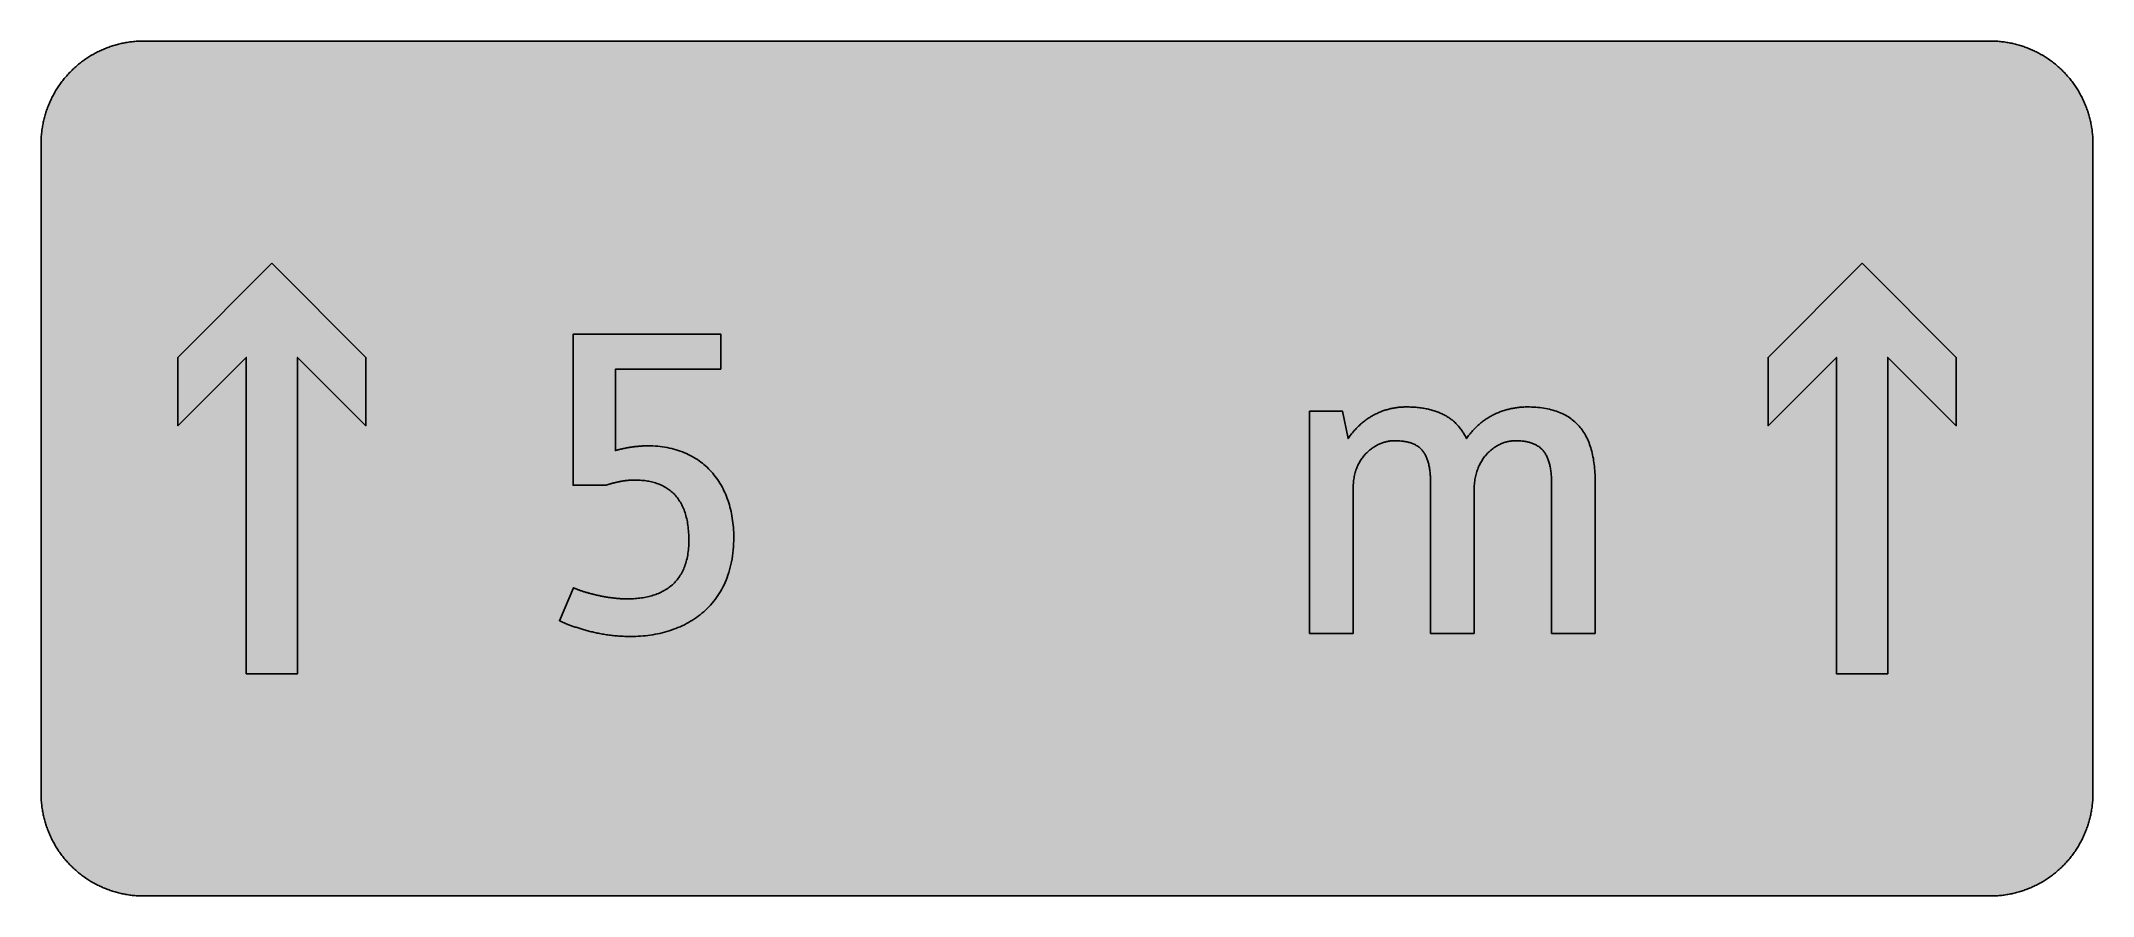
# Model space of a CAD drawing. Header units: millimetres. Extents: x 0 to 423, y 0 to 176.
import ezdxf

# ---------------------------------------------------------------- set-up
doc = ezdxf.new("R2010")
doc.units = ezdxf.units.MM

msp = doc.modelspace()

# ---------------------------------------------------------------- hatches: boundary and pattern name
for color, points in [(254, [(21.2189, 0.0536), (20.955, 0.0533), (20.6934, 0.0584), (20.4292, 0.066), (20.1676, 0.0787), (19.906, 0.094), (19.6469, 0.1118), (19.3853, 0.1321), (19.1262, 0.1549), (18.8671, 0.1829), (18.608, 0.2134), (18.349, 0.2464), (18.0924, 0.2845), (17.8359, 0.3251), (17.5793, 0.3683), (17.3253, 0.414), (17.0688, 0.4623), (16.8148, 0.5156), (16.5633, 0.5715), (16.3093, 0.6299), (16.0579, 0.6909), (15.809, 0.7544), (15.56, 0.823), (15.3111, 0.8941), (15.0622, 0.9677), (14.8158, 1.0439), (14.5694, 1.1227), (14.3256, 1.2065), (14.0818, 1.2903), (13.8379, 1.3792), (13.5966, 1.4707), (13.3579, 1.5646), (13.1191, 1.6637), (12.8803, 1.7628), (12.6441, 1.8669), (12.4079, 1.9736), (12.1742, 2.0803), (11.9405, 2.192), (11.7094, 2.3089), (11.4808, 2.4257), (11.2522, 2.5451), (11.0236, 2.6695), (10.7975, 2.794), (10.574, 2.9235), (10.3505, 3.0556), (10.1295, 3.1877), (9.9111, 3.3249), (9.6926, 3.4646), (9.4742, 3.6068), (9.2608, 3.7541), (9.0475, 3.9014), (8.8341, 4.0513), (8.6258, 4.2037), (8.4176, 4.3612), (8.2118, 4.5187), (8.0061, 4.6812), (7.8029, 4.8438), (7.6022, 5.0114), (7.4041, 5.1816), (7.206, 5.3518), (7.0129, 5.527), (6.8174, 5.7048), (6.6269, 5.8826), (6.4389, 6.0655), (6.2509, 6.2509), (6.0655, 6.4389), (5.8852, 6.6269), (5.7048, 6.8174), (5.527, 7.0104), (5.3518, 7.206), (5.1816, 7.4041), (5.0114, 7.6022), (4.8463, 7.8029), (4.6812, 8.0061), (4.5187, 8.2118), (4.3612, 8.4176), (4.2062, 8.6258), (4.0513, 8.8341), (3.9014, 9.0475), (3.7541, 9.2608), (3.6068, 9.4742), (3.4646, 9.6926), (3.3249, 9.9085), (3.1877, 10.1295), (3.0556, 10.3505), (2.9235, 10.574), (2.794, 10.7975), (2.6695, 11.0236), (2.5451, 11.2522), (2.4257, 11.4808), (2.3063, 11.7094), (2.192, 11.9405), (2.0803, 12.1742), (1.971, 12.4079), (1.8669, 12.6441), (1.7628, 12.8803), (1.6637, 13.1191), (1.5646, 13.3579), (1.4707, 13.5966), (1.3792, 13.8379), (1.2903, 14.0818), (1.2065, 14.3256), (1.1227, 14.5694), (1.0439, 14.8158), (0.9652, 15.0622), (0.8915, 15.3111), (0.823, 15.56), (0.7544, 15.809), (0.6883, 16.0604), (0.6274, 16.3093), (0.569, 16.5633), (0.5131, 16.8148), (0.4623, 17.0688), (0.4115, 17.3253), (0.3658, 17.5793), (0.3226, 17.8359), (0.2819, 18.0924), (0.2464, 18.3515), (0.2134, 18.608), (0.1829, 18.8671), (0.1549, 19.1262), (0.1295, 19.3878), (0.1092, 19.6469), (0.0914, 19.9085), (0.0762, 20.1701), (0.066, 20.4318), (0.0584, 20.6934), (0.0533, 20.955), (0.0508, 21.2192), (0.0522, 155.2758), (0.0533, 155.5369), (0.0584, 155.8011), (0.066, 156.0627), (0.0762, 156.3243), (0.0914, 156.5859), (0.1092, 156.845), (0.1295, 157.1066), (0.1549, 157.3657), (0.1829, 157.6248), (0.2134, 157.8839), (0.2464, 158.1429), (0.2819, 158.3995), (0.3226, 158.656), (0.3658, 158.9126), (0.4115, 159.1691), (0.4623, 159.4231), (0.5131, 159.6771), (0.569, 159.9286), (0.6274, 160.1826), (0.6883, 160.434), (0.7544, 160.6829), (0.823, 160.9344), (0.8915, 161.1833), (0.9652, 161.4297), (1.0439, 161.6761), (1.1227, 161.9225), (1.2065, 162.1663), (1.2903, 162.4101), (1.3792, 162.654), (1.4707, 162.8953), (1.5646, 163.134), (1.6637, 163.3728), (1.7628, 163.6116), (1.8669, 163.8478), (1.971, 164.084), (2.0803, 164.3177), (2.192, 164.5514), (2.3063, 164.7825), (2.4257, 165.0111), (2.5451, 165.2397), (2.6695, 165.4683), (2.794, 165.6944), (2.9235, 165.9179), (3.0556, 166.1414), (3.1877, 166.3624), (3.3249, 166.5834), (3.4646, 166.7993), (3.6068, 167.0177), (3.7541, 167.2311), (3.9014, 167.4444), (4.0513, 167.6578), (4.2062, 167.8661), (4.3612, 168.0743), (4.5187, 168.2801), (4.6812, 168.4858), (4.8463, 168.689), (5.0114, 168.8897), (5.1816, 169.0878), (5.3518, 169.2859), (5.527, 169.4815), (5.7048, 169.6745), (5.8852, 169.865), (6.0655, 170.053), (6.2509, 170.241), (6.4389, 170.4264), (6.6269, 170.6093), (6.8174, 170.7871), (7.0129, 170.9649), (7.206, 171.1401), (7.4041, 171.3103), (7.6022, 171.4805), (7.8029, 171.6481), (8.0061, 171.8107), (8.2118, 171.9732), (8.4176, 172.1307), (8.6258, 172.2882), (8.8341, 172.4406), (9.0475, 172.5905), (9.2608, 172.7378), (9.4742, 172.8851), (9.6926, 173.0273), (9.9111, 173.167), (10.1295, 173.3042), (10.3505, 173.4388), (10.574, 173.5684), (10.7975, 173.6979), (11.0236, 173.8249), (11.2522, 173.9468), (11.4808, 174.0662), (11.7094, 174.1856), (11.9405, 174.2999), (12.1742, 174.4116), (12.4079, 174.5209), (12.6441, 174.625), (12.8803, 174.7291), (13.1191, 174.8307), (13.3579, 174.9273), (13.5966, 175.0212), (13.8379, 175.1127), (14.0818, 175.2016), (14.3256, 175.2879), (14.5694, 175.3692), (14.8158, 175.4505), (15.0622, 175.5267), (15.3111, 175.6004), (15.56, 175.6715), (15.809, 175.7375), (16.0579, 175.8036), (16.3093, 175.8645), (16.5633, 175.9229), (16.8148, 175.9788), (17.0688, 176.0296), (17.3253, 176.0804), (17.5793, 176.1261), (17.8359, 176.1693), (18.0924, 176.21), (18.349, 176.2455), (18.608, 176.2785), (18.8671, 176.309), (19.1262, 176.337), (19.3853, 176.3624), (19.6469, 176.3827), (19.906, 176.4005), (20.1676, 176.4157), (20.4292, 176.4259), (20.6934, 176.4335), (20.955, 176.4386), (21.2166, 176.4411), (402.2189, 176.4425), (402.4808, 176.4386), (402.7424, 176.4335), (403.0066, 176.4259), (403.2682, 176.4157), (403.5298, 176.4005), (403.7889, 176.3827), (404.0505, 176.3624), (404.3096, 176.337), (404.5687, 176.309), (404.8277, 176.2785), (405.0868, 176.2455), (405.3434, 176.21), (405.5999, 176.1693), (405.8564, 176.1261), (406.113, 176.0804), (406.367, 176.0296), (406.621, 175.9788), (406.875, 175.9229), (407.1264, 175.8645), (407.3779, 175.8036), (407.6268, 175.7375), (407.8783, 175.6715), (408.1272, 175.6004), (408.3736, 175.5267), (408.62, 175.4505), (408.8663, 175.3692), (409.1102, 175.2879), (409.354, 175.2016), (409.5979, 175.1127), (409.8392, 175.0212), (410.0805, 174.9273), (410.3192, 174.8307), (410.5554, 174.7291), (410.7942, 174.625), (411.0279, 174.5209), (411.2616, 174.4116), (411.4952, 174.2999), (411.7264, 174.1856), (411.9575, 174.0662), (412.1861, 173.9468), (412.4122, 173.8249), (412.6382, 173.6979), (412.8643, 173.5684), (413.0853, 173.4388), (413.3063, 173.3042), (413.5272, 173.167), (413.7457, 173.0273), (413.9616, 172.8851), (414.1775, 172.7378), (414.3908, 172.5905), (414.6017, 172.4406), (414.8125, 172.2882), (415.0208, 172.1307), (415.2265, 171.9732), (415.4297, 171.8107), (415.6329, 171.6481), (415.8336, 171.4805), (416.0342, 171.3103), (416.2298, 171.1401), (416.4254, 170.9649), (416.6184, 170.7871), (416.8089, 170.6093), (416.9994, 170.4264), (417.1848, 170.241), (417.3703, 170.053), (417.5531, 169.865), (417.7335, 169.6745), (417.9087, 169.4815), (418.084, 169.2859), (418.2567, 169.0878), (418.4244, 168.8897), (418.592, 168.689), (418.7546, 168.4858), (418.9171, 168.2801), (419.0746, 168.0743), (419.2321, 167.8661), (419.3845, 167.6578), (419.5369, 167.4444), (419.6842, 167.2311), (419.829, 167.0177), (419.9712, 166.7993), (420.1109, 166.5834), (420.2481, 166.3624), (420.3827, 166.1414), (420.5148, 165.9179), (420.6418, 165.6944), (420.7688, 165.4683), (420.8907, 165.2397), (421.0126, 165.0111), (421.1295, 164.7825), (421.2438, 164.5514), (421.3555, 164.3177), (421.4647, 164.084), (421.5689, 163.8478), (421.673, 163.6116), (421.7746, 163.3728), (421.8711, 163.134), (421.9651, 162.8953), (422.0566, 162.654), (422.1455, 162.4101), (422.2318, 162.1663), (422.3131, 161.9225), (422.3918, 161.6761), (422.4706, 161.4297), (422.5442, 161.1833), (422.6128, 160.9344), (422.6814, 160.6829), (422.7449, 160.434), (422.8084, 160.1826), (422.8668, 159.9286), (422.9227, 159.6771), (422.9735, 159.4231), (423.0243, 159.1691), (423.07, 158.9126), (423.1132, 158.656), (423.1513, 158.3995), (423.1894, 158.1429), (423.2224, 157.8839), (423.2529, 157.6248), (423.2808, 157.3657), (423.3037, 157.1066), (423.3266, 156.845), (423.3443, 156.5859), (423.357, 156.3243), (423.3697, 156.0627), (423.3774, 155.8011), (423.3824, 155.5369), (423.385, 155.2753), (423.3855, 21.2203), (423.3824, 20.955), (423.3774, 20.6934), (423.3697, 20.4318), (423.357, 20.1701), (423.3443, 19.9085), (423.3266, 19.6469), (423.3037, 19.3878), (423.2808, 19.1262), (423.2529, 18.8671), (423.2224, 18.608), (423.1894, 18.3515), (423.1513, 18.0924), (423.1132, 17.8359), (423.07, 17.5793), (423.0243, 17.3253), (422.9735, 17.0688), (422.9227, 16.8148), (422.8668, 16.5633), (422.8084, 16.3093), (422.7449, 16.0604), (422.6814, 15.809), (422.6128, 15.56), (422.5442, 15.3111), (422.4706, 15.0622), (422.3918, 14.8158), (422.3131, 14.5694), (422.2318, 14.3256), (422.1455, 14.0818), (422.0566, 13.8379), (421.9651, 13.5966), (421.8711, 13.3579), (421.7746, 13.1191), (421.673, 12.8803), (421.5689, 12.6441), (421.4647, 12.4079), (421.3555, 12.1742), (421.2438, 11.9405), (421.1295, 11.7094), (421.0126, 11.4808), (420.8907, 11.2522), (420.7688, 11.0236), (420.6418, 10.7975), (420.5148, 10.574), (420.3827, 10.3505), (420.2481, 10.1295), (420.1109, 9.9085), (419.9712, 9.6926), (419.829, 9.4742), (419.6842, 9.2608), (419.5369, 9.0475), (419.3845, 8.8341), (419.2321, 8.6258), (419.0746, 8.4176), (418.9171, 8.2118), (418.7546, 8.0061), (418.592, 7.8029), (418.4244, 7.6022), (418.2567, 7.4041), (418.084, 7.206), (417.9087, 7.0104), (417.7335, 6.8174), (417.5531, 6.6269), (417.3703, 6.4389), (417.1848, 6.2509), (416.9994, 6.0655), (416.8089, 5.8826), (416.6184, 5.7048), (416.4254, 5.527), (416.2298, 5.3518), (416.0342, 5.1816), (415.8336, 5.0114), (415.6329, 4.8438), (415.4297, 4.6812), (415.2265, 4.5187), (415.0208, 4.3612), (414.8125, 4.2037), (414.6017, 4.0513), (414.3908, 3.9014), (414.1775, 3.7541), (413.9616, 3.6068), (413.7457, 3.4646), (413.5272, 3.3249), (413.3063, 3.1877), (413.0853, 3.0556), (412.8643, 2.9235), (412.6382, 2.794), (412.4122, 2.6695), (412.1861, 2.5451), (411.9575, 2.4257), (411.7264, 2.3089), (411.4952, 2.192), (411.2616, 2.0803), (411.0279, 1.9736), (410.7942, 1.8669), (410.5554, 1.7628), (410.3192, 1.6637), (410.0805, 1.5646), (409.8392, 1.4707), (409.5979, 1.3792), (409.354, 1.2903), (409.1102, 1.2065), (408.8663, 1.1227), (408.62, 1.0439), (408.3736, 0.9677), (408.1272, 0.8941), (407.8783, 0.823), (407.6268, 0.7544), (407.3779, 0.6909), (407.1264, 0.6299), (406.875, 0.5715), (406.621, 0.5156), (406.367, 0.4623), (406.113, 0.414), (405.8564, 0.3683), (405.5999, 0.3251), (405.3434, 0.2845), (405.0868, 0.2464), (404.8277, 0.2134), (404.5687, 0.1829), (404.3096, 0.1549), (404.0505, 0.1321), (403.7889, 0.1118), (403.5298, 0.094), (403.2682, 0.0787), (403.0066, 0.066), (402.7424, 0.0584), (402.4808, 0.0533), (402.2166, 0.0533)]), (59, [(47.6772, 130.5814), (67.08, 111.1786), (67.08, 97.0675), (52.9689, 111.1786), (52.9689, 45.9147), (42.3855, 45.9147), (42.3855, 111.1786), (28.2744, 97.0675), (28.2744, 111.1786)]), (59, [(375.7605, 130.5814), (395.1633, 111.1786), (395.1633, 97.0675), (381.0522, 111.1786), (381.0522, 45.9147), (370.4689, 45.9147), (370.4689, 111.1786), (356.3578, 97.0675), (356.3578, 111.1786)]), (59, [(140.3255, 108.7092), (140.3255, 115.9411), (109.8102, 115.9411), (109.8102, 84.8085), (116.6012, 84.8085), (116.7028, 84.8411), (116.807, 84.8716), (116.9086, 84.9046), (117.0102, 84.9351), (117.1118, 84.9655), (117.2134, 84.996), (117.315, 85.0265), (117.414, 85.0544), (117.5156, 85.0849), (117.6147, 85.1129), (117.7138, 85.1408), (117.8128, 85.1662), (117.9119, 85.1941), (118.0084, 85.2195), (118.1075, 85.2449), (118.204, 85.2703), (118.3005, 85.2957), (118.397, 85.3186), (118.4935, 85.3415), (118.5901, 85.3643), (118.684, 85.3872), (118.7806, 85.41), (118.8745, 85.4304), (118.9685, 85.4532), (119.0625, 85.4735), (119.1565, 85.4913), (119.2479, 85.5116), (119.3419, 85.5294), (119.4333, 85.5497), (119.5273, 85.5675), (119.6188, 85.5853), (119.7077, 85.6005), (119.7991, 85.6183), (119.8905, 85.6336), (119.9794, 85.6488), (120.0683, 85.664), (120.1598, 85.6767), (120.2487, 85.692), (120.335, 85.7047), (120.4239, 85.7174), (120.5128, 85.7301), (120.5992, 85.7402), (120.6856, 85.7504), (120.7719, 85.7631), (120.8583, 85.7733), (120.9446, 85.7809), (121.0285, 85.791), (121.1148, 85.7987), (121.1986, 85.8063), (121.2825, 85.8139), (121.3663, 85.8215), (121.4501, 85.8291), (121.5339, 85.8342), (121.6152, 85.8393), (121.699, 85.8444), (121.7803, 85.8495), (121.8616, 85.852), (121.9429, 85.8571), (122.0241, 85.8596), (122.1029, 85.8622), (122.1842, 85.8622), (122.2629, 85.8647), (122.3416, 85.8647), (122.4204, 85.8647), (122.7404, 85.8622), (123.0579, 85.8545), (123.3729, 85.8418), (123.6802, 85.8241), (123.9876, 85.8012), (124.2898, 85.7707), (124.587, 85.7377), (124.8816, 85.6971), (125.1712, 85.6513), (125.4582, 85.6005), (125.7402, 85.5447), (126.017, 85.4812), (126.2913, 85.4126), (126.5606, 85.3389), (126.8247, 85.2602), (127.0864, 85.1764), (127.3429, 85.0849), (127.5969, 84.9884), (127.8433, 84.8843), (128.0871, 84.775), (128.3259, 84.6607), (128.5596, 84.5388), (128.7907, 84.4118), (129.0168, 84.2797), (129.2352, 84.14), (129.4511, 83.9953), (129.6619, 83.8429), (129.8702, 83.6854), (130.0709, 83.5203), (130.2664, 83.3501), (130.4595, 83.1723), (130.6449, 82.9894), (130.8252, 82.7989), (131.003, 82.6008), (131.1732, 82.3976), (131.3409, 82.1868), (131.5009, 81.9709), (131.6558, 81.7474), (131.8057, 81.5162), (131.9505, 81.28), (132.0902, 81.0362), (132.2248, 80.7847), (132.3543, 80.5256), (132.4762, 80.2615), (132.5956, 79.9897), (132.7074, 79.7103), (132.8115, 79.4233), (132.9131, 79.1312), (133.0071, 78.8314), (133.096, 78.5241), (133.1798, 78.2066), (133.2586, 77.8866), (133.3297, 77.5564), (133.3932, 77.2185), (133.4541, 76.8731), (133.5075, 76.5226), (133.5532, 76.1619), (133.5938, 75.7961), (133.6294, 75.4202), (133.6573, 75.0367), (133.6802, 74.6481), (133.698, 74.2493), (133.7056, 73.8429), (133.7107, 73.4289), (133.7056, 73.0199), (133.6929, 72.6186), (133.6751, 72.2274), (133.6472, 71.8414), (133.6116, 71.4629), (133.571, 71.0946), (133.5202, 70.7314), (133.4643, 70.3783), (133.4008, 70.0329), (133.3271, 69.6951), (133.2509, 69.3623), (133.1646, 69.0397), (133.0706, 68.7248), (132.9715, 68.4149), (132.8674, 68.1152), (132.7531, 67.8205), (132.6337, 67.5361), (132.5067, 67.2567), (132.3746, 66.9849), (132.2349, 66.7207), (132.0902, 66.4616), (131.9378, 66.2127), (131.7803, 65.9689), (131.6177, 65.7301), (131.4475, 65.5015), (131.2697, 65.278), (131.0894, 65.0621), (130.9014, 64.8538), (130.7084, 64.6506), (130.5077, 64.455), (130.3045, 64.2645), (130.0937, 64.0817), (129.8778, 63.9039), (129.6568, 63.7337), (129.4308, 63.5711), (129.1996, 63.4136), (128.9634, 63.2612), (128.7221, 63.1165), (128.4757, 62.9768), (128.2243, 62.8447), (127.9677, 62.7177), (127.7061, 62.5983), (127.4394, 62.4815), (127.1702, 62.3722), (126.8959, 62.2706), (126.6165, 62.1741), (126.332, 62.0801), (126.045, 61.9963), (125.7529, 61.915), (125.4557, 61.8388), (125.156, 61.7703), (124.8537, 61.7068), (124.5438, 61.6483), (124.2339, 61.595), (123.9164, 61.5467), (123.5989, 61.5061), (123.2764, 61.468), (122.9487, 61.435), (122.6185, 61.4096), (122.2858, 61.3867), (121.9505, 61.3689), (121.6101, 61.3562), (121.2672, 61.3486), (120.9218, 61.3486), (120.7389, 61.3486), (120.556, 61.3512), (120.3706, 61.3562), (120.1826, 61.3613), (119.9947, 61.3689), (119.8067, 61.3791), (119.6188, 61.3893), (119.4283, 61.402), (119.2378, 61.4172), (119.0447, 61.4324), (118.8517, 61.4502), (118.6586, 61.468), (118.4656, 61.4883), (118.2726, 61.5112), (118.0795, 61.534), (117.8839, 61.5569), (117.6909, 61.5823), (117.4953, 61.6102), (117.3023, 61.6382), (117.1067, 61.6661), (116.9137, 61.6966), (116.7181, 61.7271), (116.525, 61.7601), (116.332, 61.7931), (116.139, 61.8287), (115.9485, 61.8642), (115.758, 61.8998), (115.5675, 61.9379), (115.377, 61.976), (115.189, 62.0166), (115.001, 62.0573), (114.8131, 62.0979), (114.6277, 62.1386), (114.4448, 62.1817), (114.2619, 62.2249), (114.079, 62.2681), (113.9012, 62.3138), (113.7209, 62.357), (113.5456, 62.4027), (113.3704, 62.451), (113.1976, 62.4967), (113.0249, 62.545), (112.8547, 62.5907), (112.6896, 62.6389), (112.5245, 62.6872), (112.3594, 62.738), (112.1994, 62.7863), (112.0419, 62.8345), (111.8845, 62.8853), (111.7321, 62.9361), (111.5822, 62.9844), (111.4323, 63.0352), (111.2876, 63.086), (111.1453, 63.1368), (111.0056, 63.1876), (110.871, 63.2384), (110.7364, 63.2892), (110.6068, 63.34), (110.4798, 63.3908), (110.3554, 63.4416), (110.236, 63.4898), (110.1192, 63.5406), (110.0074, 63.5914), (109.8982, 63.6397), (106.988, 56.8508), (107.1118, 56.7919), (107.2439, 56.7309), (107.376, 56.6699), (107.5157, 56.609), (107.6554, 56.548), (107.8027, 56.4845), (107.95, 56.4185), (108.1049, 56.355), (108.2624, 56.2889), (108.4224, 56.2229), (108.585, 56.1569), (108.7552, 56.0908), (108.9254, 56.0222), (109.1006, 55.9537), (109.2784, 55.8876), (109.4613, 55.819), (109.6467, 55.7505), (109.8372, 55.6819), (110.0303, 55.6133), (110.2258, 55.5447), (110.424, 55.4787), (110.6272, 55.4101), (110.8329, 55.3415), (111.0412, 55.2755), (111.2545, 55.2069), (111.4704, 55.1409), (111.6889, 55.0748), (111.9099, 55.0088), (112.1359, 54.9453), (112.3645, 54.8818), (112.5957, 54.8183), (112.8293, 54.7548), (113.0656, 54.6938), (113.3069, 54.6329), (113.5507, 54.5744), (113.7945, 54.516), (114.0435, 54.4576), (114.2949, 54.4017), (114.5489, 54.3458), (114.808, 54.2925), (115.0671, 54.2417), (115.3287, 54.1909), (115.5954, 54.1426), (115.8621, 54.0944), (116.1313, 54.0487), (116.4057, 54.0055), (116.68, 53.9623), (116.9594, 53.9217), (117.2388, 53.8836), (117.5207, 53.848), (117.8052, 53.815), (118.0948, 53.782), (118.3843, 53.7515), (118.6764, 53.7235), (118.9711, 53.6981), (119.2657, 53.6753), (119.5654, 53.655), (119.8651, 53.6372), (120.1699, 53.6219), (120.4747, 53.6092), (120.7821, 53.5991), (121.092, 53.5915), (121.4018, 53.5889), (121.7143, 53.5864), (122.2223, 53.5915), (122.7303, 53.6042), (123.2357, 53.627), (123.7412, 53.6575), (124.2441, 53.6981), (124.747, 53.7464), (125.2449, 53.8048), (125.7427, 53.8734), (126.238, 53.9496), (126.7308, 54.036), (127.2184, 54.1299), (127.7061, 54.2341), (128.1887, 54.3484), (128.6662, 54.4728), (129.1412, 54.6075), (129.6137, 54.7497), (130.0785, 54.9021), (130.5408, 55.0647), (131.0005, 55.2374), (131.4526, 55.4177), (131.8997, 55.6108), (132.3416, 55.8114), (132.776, 56.0248), (133.2078, 56.2458), (133.6319, 56.4794), (134.0485, 56.7207), (134.46, 56.9747), (134.8664, 57.2364), (135.2626, 57.5107), (135.6538, 57.7952), (136.0348, 58.0873), (136.4107, 58.3921), (136.7765, 58.7096), (137.1371, 59.0347), (137.4877, 59.37), (137.828, 59.7179), (138.1608, 60.0761), (138.4859, 60.4469), (138.8008, 60.8254), (139.1056, 61.2165), (139.4003, 61.6204), (139.6848, 62.0319), (139.9616, 62.4561), (140.2258, 62.8929), (140.4798, 63.34), (140.7211, 63.7972), (140.9548, 64.2671), (141.1732, 64.7497), (141.384, 65.2399), (141.5796, 65.7454), (141.765, 66.261), (141.9377, 66.7893), (142.0978, 67.3278), (142.2451, 67.879), (142.3797, 68.4403), (142.5016, 69.0143), (142.6108, 69.6011), (142.7048, 70.2005), (142.7836, 70.8101), (142.8496, 71.435), (142.9029, 72.07), (142.941, 72.7151), (142.9614, 73.3755), (142.969, 74.0486), (142.9664, 74.5592), (142.9512, 75.0646), (142.9283, 75.565), (142.8953, 76.0628), (142.8521, 76.5531), (142.8013, 77.0407), (142.7404, 77.5208), (142.6718, 77.9983), (142.5931, 78.4708), (142.5042, 78.9356), (142.4076, 79.3953), (142.301, 79.85), (142.1867, 80.2996), (142.0622, 80.7415), (141.9301, 81.1784), (141.7879, 81.6102), (141.638, 82.0344), (141.478, 82.4535), (141.3104, 82.865), (141.1326, 83.2714), (140.9471, 83.6701), (140.7516, 84.0613), (140.5484, 84.4474), (140.3375, 84.8258), (140.1166, 85.1967), (139.888, 85.5599), (139.6517, 85.9155), (139.4054, 86.266), (139.1514, 86.6064), (138.8897, 86.9417), (138.618, 87.2668), (138.3411, 87.5843), (138.0515, 87.8967), (137.7569, 88.1964), (137.4521, 88.4911), (137.1422, 88.7781), (136.8222, 89.0549), (136.492, 89.3216), (136.1567, 89.5807), (135.8138, 89.8322), (135.4607, 90.076), (135.1001, 90.3072), (134.7318, 90.5307), (134.3558, 90.7466), (133.9723, 90.9523), (133.5811, 91.1479), (133.1824, 91.3333), (132.776, 91.5111), (132.3594, 91.6762), (131.9378, 91.8337), (131.5085, 91.981), (131.0716, 92.1156), (130.6246, 92.2426), (130.1725, 92.3595), (129.7127, 92.4636), (129.2454, 92.5576), (128.7704, 92.644), (128.2878, 92.7151), (127.8001, 92.7786), (127.3023, 92.8294), (126.7993, 92.87), (126.2863, 92.898), (125.7681, 92.9157), (125.2423, 92.9208), (125.1433, 92.9208), (125.0442, 92.9208), (124.9426, 92.9183), (124.841, 92.9157), (124.7419, 92.9157), (124.6378, 92.9107), (124.5362, 92.9081), (124.4346, 92.9056), (124.3305, 92.9005), (124.2289, 92.8954), (124.1247, 92.8903), (124.0206, 92.8853), (123.9164, 92.8776), (123.8098, 92.8726), (123.7056, 92.8649), (123.6015, 92.8573), (123.4948, 92.8472), (123.3881, 92.8395), (123.284, 92.8294), (123.1773, 92.8192), (123.0706, 92.8091), (122.9639, 92.7989), (122.8573, 92.7887), (122.7506, 92.776), (122.6439, 92.7659), (122.5347, 92.7532), (122.428, 92.7405), (122.3213, 92.7252), (122.2146, 92.7125), (122.1054, 92.6973), (121.9987, 92.6821), (121.8921, 92.6668), (121.7828, 92.6516), (121.6762, 92.6363), (121.5695, 92.6186), (121.4628, 92.6008), (121.3536, 92.5855), (121.2469, 92.5652), (121.1402, 92.5474), (121.0335, 92.5297), (120.9269, 92.5093), (120.8202, 92.489), (120.7135, 92.4712), (120.6068, 92.4484), (120.5001, 92.4281), (120.3935, 92.4077), (120.2893, 92.3849), (120.1826, 92.362), (120.0785, 92.3392), (119.9718, 92.3163), (119.8677, 92.2934), (119.7635, 92.2706), (119.6594, 92.2452), (119.5553, 92.2198), (119.4511, 92.1944), (119.3495, 92.169), (119.2454, 92.1436), (119.1438, 92.1182), (119.0422, 92.0902), (118.9406, 92.0648), (118.839, 92.0369), (118.7399, 92.009), (118.6409, 91.9785), (118.5393, 91.9505), (118.5415, 108.7092)]), (59, [(295.7241, 54.205), (295.7241, 83.7501), (295.7271, 84.0816), (295.7373, 84.4067), (295.7551, 84.7268), (295.7779, 85.0417), (295.8109, 85.3491), (295.849, 85.6513), (295.8922, 85.9485), (295.943, 86.2406), (295.9989, 86.5251), (296.0599, 86.8045), (296.1284, 87.0788), (296.2021, 87.3455), (296.2808, 87.6071), (296.3647, 87.8637), (296.4561, 88.1151), (296.5501, 88.3615), (296.6491, 88.6003), (296.7533, 88.8365), (296.8625, 89.0651), (296.9768, 89.2861), (297.0936, 89.5045), (297.2156, 89.7179), (297.3426, 89.9236), (297.4721, 90.1243), (297.6042, 90.3224), (297.7413, 90.5129), (297.8836, 90.6958), (298.0258, 90.8761), (298.1731, 91.0514), (298.3255, 91.2216), (298.4779, 91.3841), (298.6329, 91.5441), (298.7904, 91.6965), (298.9529, 91.8439), (299.1155, 91.9886), (299.2806, 92.1258), (299.4482, 92.2579), (299.6159, 92.3849), (299.7886, 92.5093), (299.9613, 92.6262), (300.134, 92.7379), (300.3093, 92.8446), (300.4845, 92.9488), (300.6623, 93.0453), (300.8401, 93.1367), (301.0205, 93.2256), (301.1983, 93.3069), (301.3786, 93.3856), (301.559, 93.4593), (301.7393, 93.5253), (301.9171, 93.5888), (302.0974, 93.6473), (302.2778, 93.7006), (302.4556, 93.7489), (302.6359, 93.7946), (302.8137, 93.8327), (302.989, 93.8682), (303.1642, 93.8962), (303.3395, 93.9216), (303.5122, 93.9419), (303.6849, 93.9597), (303.8551, 93.9698), (304.0228, 93.9775), (304.1904, 93.98), (304.4342, 93.9775), (304.6755, 93.9724), (304.9143, 93.9622), (305.1454, 93.9495), (305.374, 93.9343), (305.5976, 93.914), (305.816, 93.8886), (306.0319, 93.8606), (306.2402, 93.8301), (306.4485, 93.792), (306.6491, 93.7539), (306.8472, 93.7108), (307.0403, 93.6625), (307.2282, 93.6092), (307.4137, 93.5533), (307.594, 93.4949), (307.7693, 93.4314), (307.942, 93.3628), (308.1096, 93.2891), (308.2722, 93.2129), (308.4322, 93.1316), (308.5871, 93.0478), (308.7395, 92.9564), (308.8869, 92.8624), (309.0291, 92.7659), (309.1688, 92.6617), (309.306, 92.5551), (309.4355, 92.4433), (309.5625, 92.3265), (309.687, 92.2071), (309.8063, 92.0801), (309.9232, 91.9505), (310.0349, 91.8159), (310.1416, 91.6762), (310.2458, 91.534), (310.3448, 91.3841), (310.4413, 91.2317), (310.5353, 91.0717), (310.6242, 90.9091), (310.7106, 90.7415), (310.7919, 90.5688), (310.8681, 90.391), (310.9417, 90.2081), (311.0128, 90.0201), (311.0789, 89.8271), (311.1424, 89.629), (311.2033, 89.4258), (311.2592, 89.2175), (311.3126, 89.0041), (311.3608, 88.7857), (311.4065, 88.5622), (311.4472, 88.331), (311.4853, 88.0974), (311.5208, 87.8586), (311.5539, 87.6122), (311.5818, 87.3633), (311.6047, 87.1068), (311.6275, 86.8451), (311.6453, 86.5784), (311.6605, 86.3067), (311.6707, 86.0273), (311.6783, 85.7428), (311.6834, 85.4558), (311.6859, 85.1611), (311.6873, 54.205), (320.6831, 54.205), (320.6831, 85.6022), (320.6775, 86.0603), (320.6699, 86.5149), (320.6547, 86.962), (320.6318, 87.4014), (320.6064, 87.8357), (320.5709, 88.2625), (320.5302, 88.6816), (320.4845, 89.0956), (320.4312, 89.5045), (320.3727, 89.9033), (320.3067, 90.297), (320.233, 90.6856), (320.1543, 91.0666), (320.0705, 91.44), (319.979, 91.8058), (319.88, 92.1664), (319.7758, 92.5195), (319.6641, 92.8649), (319.5447, 93.2053), (319.4202, 93.538), (319.2882, 93.8632), (319.1485, 94.1807), (319.0011, 94.4931), (318.8487, 94.7979), (318.6887, 95.0951), (318.5236, 95.3846), (318.3484, 95.6691), (318.168, 95.946), (317.9801, 96.2127), (317.787, 96.4768), (317.5838, 96.7308), (317.3755, 96.9772), (317.1571, 97.2185), (316.9336, 97.4522), (316.7024, 97.6782), (316.4637, 97.8967), (316.2198, 98.1075), (315.9658, 98.3107), (315.7042, 98.5063), (315.4375, 98.6968), (315.1607, 98.8771), (314.8787, 99.0524), (314.5866, 99.2175), (314.2894, 99.3775), (313.9821, 99.5299), (313.6671, 99.6721), (313.3471, 99.8093), (313.0169, 99.9388), (312.6791, 100.0582), (312.3336, 100.1725), (311.9831, 100.2792), (311.6199, 100.3783), (311.2516, 100.4672), (310.8757, 100.551), (310.4896, 100.6246), (310.0984, 100.6932), (309.6971, 100.7516), (309.2882, 100.8024), (308.8691, 100.8482), (308.4449, 100.8837), (308.0106, 100.9117), (307.5686, 100.932), (307.119, 100.9421), (306.6593, 100.9472), (306.4408, 100.9447), (306.2199, 100.9396), (306.0014, 100.9345), (305.783, 100.9218), (305.562, 100.9091), (305.3436, 100.8939), (305.1251, 100.8736), (304.9041, 100.8507), (304.6857, 100.8253), (304.4673, 100.7974), (304.2488, 100.7643), (304.0329, 100.7288), (303.8145, 100.6932), (303.596, 100.65), (303.3801, 100.6069), (303.1642, 100.5586), (302.9483, 100.5103), (302.7324, 100.4545), (302.5191, 100.3986), (302.3057, 100.3402), (302.0924, 100.2767), (301.879, 100.2106), (301.6682, 100.1395), (301.4574, 100.0684), (301.2465, 99.9922), (301.0357, 99.9134), (300.8274, 99.8296), (300.6217, 99.7458), (300.4134, 99.6569), (300.2102, 99.5655), (300.0045, 99.4689), (299.8013, 99.3699), (299.6006, 99.2683), (299.4, 99.1641), (299.1993, 99.0549), (299.0012, 98.9432), (298.8031, 98.8289), (298.61, 98.7095), (298.4144, 98.5876), (298.2214, 98.4631), (298.0309, 98.3336), (297.8404, 98.2015), (297.6524, 98.0669), (297.467, 97.9272), (297.2816, 97.7849), (297.0987, 97.6401), (296.9158, 97.4903), (296.738, 97.3379), (296.5602, 97.1829), (296.3824, 97.0229), (296.2097, 96.8604), (296.037, 96.6927), (295.8668, 96.5225), (295.6992, 96.3498), (295.5315, 96.172), (295.369, 95.9917), (295.2064, 95.8088), (295.0464, 95.6208), (294.8889, 95.4303), (294.734, 95.2348), (294.579, 95.0366), (294.4292, 94.836), (294.2819, 94.6302), (294.1345, 94.4194), (294.038, 94.6226), (293.939, 94.8182), (293.8374, 95.0138), (293.7307, 95.2068), (293.6215, 95.3948), (293.5122, 95.5802), (293.3954, 95.7631), (293.2786, 95.9409), (293.1592, 96.1187), (293.0347, 96.2914), (292.9077, 96.4616), (292.7782, 96.6267), (292.6461, 96.7918), (292.5089, 96.9518), (292.3718, 97.1093), (292.2295, 97.2642), (292.0848, 97.4141), (291.9374, 97.5614), (291.785, 97.7062), (291.6301, 97.8484), (291.4752, 97.9881), (291.3126, 98.1227), (291.15, 98.2548), (290.9824, 98.3844), (290.8148, 98.5114), (290.642, 98.6333), (290.4642, 98.7527), (290.2864, 98.8695), (290.1036, 98.9838), (289.9181, 99.093), (289.7302, 99.1997), (289.5371, 99.3038), (289.3441, 99.4054), (289.146, 99.502), (288.9453, 99.5959), (288.7396, 99.6874), (288.5313, 99.7763), (288.3205, 99.8601), (288.1071, 99.9439), (287.8912, 100.0201), (287.6702, 100.0963), (287.4467, 100.17), (287.2181, 100.2386), (286.9895, 100.3046), (286.7558, 100.3656), (286.5196, 100.4265), (286.2809, 100.4824), (286.037, 100.5357), (285.7906, 100.584), (285.5417, 100.6323), (285.2877, 100.6754), (285.0312, 100.7161), (284.7721, 100.7516), (284.5105, 100.7847), (284.2438, 100.8151), (283.9745, 100.8431), (283.7028, 100.8685), (283.4259, 100.8888), (283.1465, 100.9066), (282.8646, 100.9218), (282.5775, 100.932), (282.288, 100.9396), (281.9959, 100.9447), (281.6987, 100.9472), (281.4853, 100.9447), (281.2694, 100.9396), (281.0561, 100.932), (280.8427, 100.9218), (280.6294, 100.9091), (280.416, 100.8913), (280.2026, 100.871), (279.9918, 100.8482), (279.7785, 100.8202), (279.5676, 100.7923), (279.3568, 100.7593), (279.146, 100.7212), (278.9377, 100.6831), (278.7294, 100.6399), (278.5212, 100.5967), (278.3129, 100.5459), (278.1046, 100.4951), (277.8989, 100.4418), (277.6931, 100.3833), (277.4899, 100.3224), (277.2867, 100.2563), (277.0835, 100.1903), (276.8803, 100.1192), (276.6797, 100.0455), (276.479, 99.9668), (276.2809, 99.888), (276.0828, 99.8042), (275.8846, 99.7179), (275.6891, 99.6264), (275.4935, 99.5324), (275.3004, 99.4359), (275.1074, 99.3369), (274.9169, 99.2353), (274.7264, 99.1286), (274.5359, 99.0194), (274.3479, 98.9051), (274.1625, 98.7908), (273.9771, 98.6714), (273.7917, 98.5495), (273.6088, 98.4225), (273.4285, 98.2955), (273.2481, 98.1634), (273.0703, 98.0262), (272.8925, 97.8891), (272.7173, 97.7468), (272.542, 97.602), (272.3693, 97.4522), (272.1991, 97.2998), (272.0315, 97.1448), (271.8638, 96.9874), (271.6962, 96.8248), (271.5336, 96.6597), (271.3711, 96.4921), (271.2085, 96.3193), (271.051, 96.1441), (270.8935, 95.9663), (270.7386, 95.7859), (270.5862, 95.6005), (270.4338, 95.4126), (270.2839, 95.2195), (270.1366, 95.0265), (269.9918, 94.8284), (269.8471, 94.6252), (269.7048, 94.4194), (268.5602, 100.0661), (261.7692, 100.0661), (261.7692, 54.205), (270.7651, 54.205), (270.7651, 84.2793), (270.7665, 84.5896), (270.7792, 84.8944), (270.797, 85.1967), (270.8199, 85.4913), (270.8529, 85.7809), (270.891, 86.0654), (270.9367, 86.3448), (270.9875, 86.6191), (271.0434, 86.8883), (271.1069, 87.1525), (271.1755, 87.409), (271.2491, 87.663), (271.3304, 87.9094), (271.4168, 88.1532), (271.5082, 88.3895), (271.6022, 88.6206), (271.7038, 88.8492), (271.8105, 89.0702), (271.9197, 89.2861), (272.034, 89.4994), (272.1534, 89.7052), (272.2778, 89.9058), (272.4048, 90.1014), (272.5369, 90.2919), (272.6715, 90.4799), (272.8087, 90.6602), (272.9509, 90.8355), (273.0957, 91.0082), (273.2456, 91.1733), (273.3954, 91.3359), (273.5504, 91.4908), (273.7079, 91.6432), (273.8679, 91.788), (274.0279, 91.9302), (274.193, 92.0674), (274.3581, 92.1995), (274.5257, 92.3265), (274.6959, 92.4484), (274.8661, 92.5652), (275.0388, 92.677), (275.2141, 92.7837), (275.3893, 92.8878), (275.5646, 92.9869), (275.7424, 93.0783), (275.9202, 93.1672), (276.098, 93.251), (276.2783, 93.3323), (276.4561, 93.406), (276.6365, 93.4771), (276.8143, 93.5406), (276.9946, 93.6015), (277.1724, 93.6574), (277.3502, 93.7108), (277.528, 93.7565), (277.7033, 93.7997), (277.8785, 93.8378), (278.0538, 93.8708), (278.2265, 93.8987), (278.3992, 93.9241), (278.5694, 93.9444), (278.7371, 93.9597), (278.9047, 93.9698), (279.0673, 93.9775), (279.2298, 93.98), (279.4762, 93.9775), (279.7175, 93.9724), (279.9537, 93.9648), (280.1874, 93.9521), (280.4135, 93.9368), (280.637, 93.919), (280.858, 93.8962), (281.0713, 93.8708), (281.2821, 93.8428), (281.4879, 93.8098), (281.6911, 93.7717), (281.8867, 93.7336), (282.0797, 93.6879), (282.2702, 93.6396), (282.4531, 93.5888), (282.6334, 93.5304), (282.8112, 93.472), (282.9814, 93.406), (283.149, 93.3399), (283.3141, 93.2663), (283.4742, 93.1901), (283.6291, 93.1088), (283.7815, 93.0224), (283.9288, 92.9335), (284.0711, 92.8395), (284.2108, 92.7405), (284.3454, 92.6363), (284.4775, 92.5297), (284.6045, 92.4154), (284.7289, 92.2985), (284.8483, 92.1766), (284.9626, 92.0496), (285.0744, 91.9175), (285.1836, 91.7829), (285.2877, 91.6407), (285.3868, 91.4933), (285.4833, 91.3435), (285.5773, 91.186), (285.6662, 91.0234), (285.75, 90.8583), (285.8313, 90.6856), (285.91, 90.5078), (285.9837, 90.3249), (286.0548, 90.137), (286.1208, 89.9439), (286.1843, 89.7433), (286.2428, 89.5401), (286.2986, 89.3293), (286.352, 89.1134), (286.4002, 88.8898), (286.446, 88.6638), (286.4891, 88.4301), (286.5272, 88.1913), (286.5628, 87.945), (286.5933, 87.696), (286.6212, 87.437), (286.6466, 87.1753), (286.6669, 86.9061), (286.6873, 86.6318), (286.7, 86.3498), (286.7127, 86.0603), (286.7203, 85.7682), (286.7254, 85.4659), (286.7279, 85.1611), (286.7283, 54.205)])]:
    msp.add_hatch(color=color).paths.add_polyline_path(points)
h = msp.add_hatch(color=59)
h.paths.add_polyline_path([(21.2189, 5.3453), (21.021, 5.3442), (20.8229, 5.3492), (20.6273, 5.3543), (20.4318, 5.3645), (20.2336, 5.3746), (20.0381, 5.3873), (19.8425, 5.4026), (19.6494, 5.4229), (19.4539, 5.4432), (19.2608, 5.4661), (19.0678, 5.4915), (18.8747, 5.5169), (18.6817, 5.5474), (18.4887, 5.5804), (18.2982, 5.6159), (18.1077, 5.6515), (17.9172, 5.6921), (17.7267, 5.7328), (17.5362, 5.776), (17.3482, 5.8217), (17.1602, 5.8699), (16.9723, 5.9207), (16.7869, 5.9741), (16.6014, 6.03), (16.416, 6.0884), (16.2306, 6.1468), (16.0477, 6.2103), (15.8648, 6.2738), (15.6845, 6.3398), (15.5016, 6.4084), (15.3213, 6.4795), (15.1435, 6.5532), (14.9657, 6.6269), (14.7879, 6.7056), (14.6101, 6.7843), (14.4348, 6.8656), (14.2596, 6.9494), (14.0868, 7.0358), (13.9141, 7.1222), (13.7439, 7.2136), (13.5712, 7.305), (13.4036, 7.4016), (13.2359, 7.4981), (13.0683, 7.5946), (12.9007, 7.6962), (12.7356, 7.7978), (12.573, 7.9045), (12.4104, 8.0112), (12.2504, 8.1204), (12.0904, 8.2296), (11.9304, 8.3439), (11.7729, 8.4582), (11.618, 8.575), (11.463, 8.6944), (11.3081, 8.8163), (11.1582, 8.9383), (11.0058, 9.0627), (10.856, 9.1897), (10.7086, 9.3193), (10.5639, 9.4513), (10.4191, 9.5834), (10.2743, 9.718), (10.1321, 9.8552), (9.9924, 9.9924), (9.8527, 10.1346), (9.718, 10.2743), (9.5834, 10.4191), (9.4488, 10.5639), (9.3193, 10.7112), (9.1897, 10.8585), (9.0627, 11.0058), (8.9383, 11.1582), (8.8138, 11.3106), (8.6944, 11.463), (8.575, 11.618), (8.4582, 11.7729), (8.3439, 11.9304), (8.2296, 12.0904), (8.1178, 12.2504), (8.0112, 12.4104), (7.9019, 12.573), (7.7978, 12.7381), (7.6962, 12.9007), (7.5946, 13.0683), (7.4955, 13.2359), (7.399, 13.4036), (7.305, 13.5712), (7.2136, 13.7439), (7.1222, 13.9141), (7.0358, 14.0868), (6.9494, 14.2596), (6.8656, 14.4348), (6.7843, 14.6101), (6.7031, 14.7879), (6.6269, 14.9657), (6.5507, 15.1435), (6.477, 15.3213), (6.4084, 15.5016), (6.3398, 15.6845), (6.2713, 15.8648), (6.2078, 16.0477), (6.1468, 16.2306), (6.0858, 16.416), (6.03, 16.6014), (5.9741, 16.7869), (5.9207, 16.9748), (5.8699, 17.1602), (5.8217, 17.3482), (5.776, 17.5362), (5.7302, 17.7267), (5.6896, 17.9172), (5.6515, 18.1077), (5.6134, 18.2982), (5.5778, 18.4887), (5.5474, 18.6817), (5.5169, 18.8747), (5.4889, 19.0678), (5.4635, 19.2608), (5.4407, 19.4539), (5.4204, 19.6494), (5.4026, 19.845), (5.3873, 20.0406), (5.3721, 20.2362), (5.3619, 20.4318), (5.3543, 20.6273), (5.3467, 20.8255), (5.3442, 21.021), (5.3416, 21.2192), (5.3439, 155.2758), (5.3442, 155.4709), (5.3467, 155.669), (5.3543, 155.8646), (5.3619, 156.0627), (5.3721, 156.2583), (5.3873, 156.4538), (5.4026, 156.6494), (5.4204, 156.8425), (5.4407, 157.038), (5.4635, 157.2311), (5.4889, 157.4267), (5.5169, 157.6197), (5.5474, 157.8102), (5.5778, 158.0032), (5.6134, 158.1937), (5.6515, 158.3868), (5.6896, 158.5773), (5.7302, 158.7652), (5.776, 158.9557), (5.8217, 159.1437), (5.8699, 159.3317), (5.9207, 159.5196), (5.9741, 159.705), (6.03, 159.8905), (6.0858, 160.0759), (6.1468, 160.2613), (6.2078, 160.4442), (6.2713, 160.6271), (6.3398, 160.8074), (6.4084, 160.9903), (6.477, 161.1706), (6.5507, 161.3484), (6.6269, 161.5288), (6.7031, 161.704), (6.7843, 161.8818), (6.8656, 162.0571), (6.9494, 162.2323), (7.0358, 162.4051), (7.1222, 162.5778), (7.2136, 162.7505), (7.305, 162.9207), (7.399, 163.0883), (7.4955, 163.2585), (7.5946, 163.4236), (7.6962, 163.5912), (7.7978, 163.7563), (7.9019, 163.9189), (8.0112, 164.0815), (8.1178, 164.244), (8.2296, 164.4015), (8.3439, 164.5615), (8.4582, 164.719), (8.575, 164.8739), (8.6944, 165.0289), (8.8138, 165.1838), (8.9383, 165.3362), (9.0627, 165.4861), (9.1897, 165.6359), (9.3193, 165.7833), (9.4488, 165.9306), (9.5834, 166.0754), (9.718, 166.2176), (9.8527, 166.3598), (9.9924, 166.4995), (10.1321, 166.6392), (10.2743, 166.7764), (10.4191, 166.911), (10.5639, 167.0431), (10.7086, 167.1726), (10.856, 167.3022), (11.0058, 167.4292), (11.1582, 167.5536), (11.3081, 167.6781), (11.463, 167.7975), (11.618, 167.9169), (11.7729, 168.0337), (11.9304, 168.1505), (12.0904, 168.2623), (12.2504, 168.3741), (12.4104, 168.4833), (12.573, 168.59), (12.7356, 168.6941), (12.9007, 168.7957), (13.0683, 168.8973), (13.2359, 168.9964), (13.4036, 169.0929), (13.5712, 169.1869), (13.7439, 169.2783), (13.9141, 169.3697), (14.0868, 169.4586), (14.2596, 169.5425), (14.4348, 169.6263), (14.6101, 169.7101), (14.7879, 169.7888), (14.9657, 169.865), (15.1435, 169.9412), (15.3213, 170.0149), (15.5016, 170.0835), (15.6845, 170.1546), (15.8648, 170.2206), (16.0477, 170.2841), (16.2306, 170.3451), (16.416, 170.4061), (16.6014, 170.4619), (16.7869, 170.5178), (16.9723, 170.5712), (17.1602, 170.622), (17.3482, 170.6702), (17.5362, 170.7159), (17.7267, 170.7617), (17.9172, 170.8023), (18.1077, 170.8404), (18.2982, 170.8785), (18.4887, 170.9141), (18.6817, 170.9445), (18.8747, 170.975), (19.0678, 171.003), (19.2608, 171.0284), (19.4539, 171.0512), (19.6494, 171.0715), (19.8425, 171.0893), (20.0381, 171.1046), (20.2336, 171.1198), (20.4318, 171.13), (20.6273, 171.1376), (20.8229, 171.1452), (21.021, 171.1477), (21.2166, 171.1503), (402.2189, 171.1508), (402.4147, 171.1477), (402.6129, 171.1452), (402.8084, 171.1376), (403.004, 171.13), (403.2021, 171.1198), (403.3977, 171.1046), (403.5933, 171.0893), (403.7863, 171.0715), (403.9819, 171.0512), (404.175, 171.0284), (404.368, 171.003), (404.5636, 170.975), (404.7541, 170.9445), (404.9471, 170.9141), (405.1376, 170.8785), (405.3307, 170.8404), (405.5212, 170.8023), (405.7091, 170.7617), (405.8996, 170.7159), (406.0876, 170.6702), (406.2755, 170.622), (406.4635, 170.5712), (406.6489, 170.5178), (406.8343, 170.4619), (407.0198, 170.4061), (407.2052, 170.3451), (407.3881, 170.2841), (407.5709, 170.2206), (407.7538, 170.1546), (407.9342, 170.0835), (408.1145, 170.0149), (408.2923, 169.9412), (408.4726, 169.865), (408.6504, 169.7888), (408.8257, 169.7101), (409.001, 169.6263), (409.1762, 169.5425), (409.3489, 169.4586), (409.5217, 169.3697), (409.6944, 169.2783), (409.8646, 169.1869), (410.0347, 169.0929), (410.2024, 168.9964), (410.37, 168.8973), (410.5351, 168.7957), (410.7002, 168.6941), (410.8628, 168.59), (411.0253, 168.4833), (411.1879, 168.3741), (411.3479, 168.2623), (411.5054, 168.1505), (411.6629, 168.0337), (411.8178, 167.9169), (411.9728, 167.7975), (412.1277, 167.6781), (412.2801, 167.5536), (412.43, 167.4292), (412.5798, 167.3022), (412.7271, 167.1726), (412.8719, 167.0431), (413.0167, 166.911), (413.1615, 166.7764), (413.3037, 166.6392), (413.4434, 166.4995), (413.5831, 166.3598), (413.7177, 166.2176), (413.8524, 166.0754), (413.987, 165.9306), (414.1165, 165.7833), (414.2461, 165.6359), (414.3731, 165.4861), (414.4975, 165.3362), (414.622, 165.1838), (414.7414, 165.0289), (414.8607, 164.8739), (414.9776, 164.719), (415.0944, 164.5615), (415.2062, 164.4015), (415.3179, 164.244), (415.4272, 164.0815), (415.5338, 163.9189), (415.638, 163.7563), (415.7396, 163.5912), (415.8412, 163.4236), (415.9402, 163.2585), (416.0368, 163.0883), (416.1307, 162.9207), (416.2222, 162.7505), (416.3136, 162.5778), (416.4025, 162.4051), (416.4863, 162.2323), (416.5702, 162.0571), (416.6514, 161.8818), (416.7327, 161.704), (416.8089, 161.5288), (416.8851, 161.3484), (416.9588, 161.1706), (417.0274, 160.9903), (417.0959, 160.8074), (417.1645, 160.6271), (417.228, 160.4442), (417.289, 160.2613), (417.3499, 160.0759), (417.4058, 159.8905), (417.4617, 159.705), (417.515, 159.5196), (417.5658, 159.3317), (417.6141, 159.1437), (417.6598, 158.9557), (417.703, 158.7652), (417.7462, 158.5773), (417.7843, 158.3868), (417.8224, 158.1937), (417.8554, 158.0032), (417.8884, 157.8102), (417.9189, 157.6197), (417.9468, 157.4267), (417.9722, 157.2311), (417.9951, 157.038), (418.0154, 156.8425), (418.0332, 156.6494), (418.0484, 156.4538), (418.0611, 156.2583), (418.0738, 156.0627), (418.0815, 155.8646), (418.0865, 155.669), (418.0916, 155.4709), (418.0916, 155.2753), (418.0939, 21.2203), (418.0916, 21.021), (418.0865, 20.8255), (418.0815, 20.6273), (418.0738, 20.4318), (418.0611, 20.2362), (418.0484, 20.0406), (418.0332, 19.845), (418.0154, 19.6494), (417.9951, 19.4539), (417.9722, 19.2608), (417.9468, 19.0678), (417.9189, 18.8747), (417.8884, 18.6817), (417.8554, 18.4887), (417.8224, 18.2982), (417.7843, 18.1077), (417.7462, 17.9172), (417.703, 17.7267), (417.6598, 17.5362), (417.6141, 17.3482), (417.5658, 17.1602), (417.515, 16.9748), (417.4617, 16.7869), (417.4058, 16.6014), (417.3499, 16.416), (417.289, 16.2306), (417.228, 16.0477), (417.1645, 15.8648), (417.0959, 15.6845), (417.0274, 15.5016), (416.9588, 15.3213), (416.8851, 15.1435), (416.8089, 14.9657), (416.7327, 14.7879), (416.6514, 14.6101), (416.5702, 14.4348), (416.4863, 14.2596), (416.4025, 14.0868), (416.3136, 13.9141), (416.2222, 13.7439), (416.1307, 13.5712), (416.0368, 13.4036), (415.9402, 13.2359), (415.8412, 13.0683), (415.7396, 12.9007), (415.638, 12.7381), (415.5338, 12.573), (415.4272, 12.4104), (415.3179, 12.2504), (415.2062, 12.0904), (415.0944, 11.9304), (414.9776, 11.7729), (414.8607, 11.618), (414.7414, 11.463), (414.622, 11.3106), (414.4975, 11.1582), (414.3731, 11.0058), (414.2461, 10.8585), (414.1165, 10.7112), (413.987, 10.5639), (413.8524, 10.4191), (413.7177, 10.2743), (413.5831, 10.1346), (413.4434, 9.9924), (413.3037, 9.8552), (413.1615, 9.718), (413.0167, 9.5834), (412.8719, 9.4513), (412.7271, 9.3193), (412.5798, 9.1897), (412.43, 9.0627), (412.2801, 8.9383), (412.1277, 8.8163), (411.9728, 8.6944), (411.8178, 8.575), (411.6629, 8.4582), (411.5054, 8.3439), (411.3479, 8.2296), (411.1879, 8.1204), (411.0253, 8.0112), (410.8628, 7.9045), (410.7002, 7.7978), (410.5351, 7.6962), (410.37, 7.5946), (410.2024, 7.4981), (410.0347, 7.4016), (409.8646, 7.305), (409.6944, 7.2136), (409.5217, 7.1222), (409.3489, 7.0358), (409.1762, 6.9494), (409.001, 6.8656), (408.8257, 6.7843), (408.6504, 6.7056), (408.4726, 6.6269), (408.2923, 6.5532), (408.1145, 6.4795), (407.9342, 6.4084), (407.7538, 6.3398), (407.5709, 6.2738), (407.3881, 6.2103), (407.2052, 6.1468), (407.0198, 6.0884), (406.8343, 6.03), (406.6489, 5.9741), (406.4635, 5.9207), (406.2755, 5.8699), (406.0876, 5.8217), (405.8996, 5.776), (405.7091, 5.7328), (405.5212, 5.6921), (405.3307, 5.6515), (405.1376, 5.6159), (404.9471, 5.5804), (404.7541, 5.5474), (404.5636, 5.5169), (404.368, 5.4915), (404.175, 5.4661), (403.9819, 5.4432), (403.7863, 5.4229), (403.5933, 5.4026), (403.3977, 5.3873), (403.2021, 5.3746), (403.004, 5.3645), (402.8084, 5.3543), (402.6129, 5.3492), (402.4147, 5.3442), (402.2166, 5.3442)])
h.paths.add_polyline_path([(21.2189, 12.4008), (20.9906, 12.4028), (20.7645, 12.4104), (20.5384, 12.4257), (20.3149, 12.446), (20.0939, 12.4714), (19.8755, 12.5019), (19.6571, 12.5374), (19.4412, 12.5781), (19.2253, 12.6263), (19.0144, 12.6771), (18.8036, 12.733), (18.5953, 12.7965), (18.3896, 12.8626), (18.1864, 12.9337), (17.9832, 13.0124), (17.7851, 13.0937), (17.5895, 13.1775), (17.3939, 13.269), (17.2034, 13.3655), (17.0155, 13.4645), (16.8275, 13.5687), (16.6446, 13.6754), (16.4643, 13.7897), (16.2865, 13.9065), (16.1138, 14.0259), (15.941, 14.1503), (15.7734, 14.2799), (15.6083, 14.4145), (15.4457, 14.5491), (15.2883, 14.6914), (15.1333, 14.8336), (14.9809, 14.9835), (14.8336, 15.1333), (14.6888, 15.2883), (14.5491, 15.4483), (14.412, 15.6083), (14.2799, 15.7734), (14.1503, 15.941), (14.0259, 16.1138), (13.904, 16.2865), (13.7871, 16.4643), (13.6754, 16.6446), (13.5661, 16.83), (13.462, 17.0155), (13.3629, 17.2034), (13.269, 17.3939), (13.1775, 17.5895), (13.0912, 17.7851), (13.0099, 17.9857), (12.9337, 18.1864), (12.8626, 18.3896), (12.794, 18.5953), (12.733, 18.8036), (12.6771, 19.0144), (12.6238, 19.2278), (12.5781, 19.4412), (12.5349, 19.6571), (12.4993, 19.8755), (12.4689, 20.0965), (12.4435, 20.3175), (12.4231, 20.541), (12.4104, 20.7645), (12.4003, 20.9906), (12.3977, 21.2192), (12.3994, 155.2758), (12.4003, 155.5013), (12.4104, 155.7274), (12.4231, 155.9535), (12.4435, 156.177), (12.4689, 156.398), (12.4993, 156.6164), (12.5349, 156.8348), (12.5781, 157.0507), (12.6238, 157.2666), (12.6771, 157.4775), (12.733, 157.6883), (12.794, 157.8966), (12.8626, 158.1023), (12.9337, 158.3055), (13.0099, 158.5087), (13.0912, 158.7068), (13.1775, 158.9024), (13.269, 159.098), (13.3629, 159.2885), (13.462, 159.479), (13.5661, 159.6644), (13.6754, 159.8473), (13.7871, 160.0276), (13.904, 160.2054), (14.0259, 160.3807), (14.1503, 160.5509), (14.2799, 160.7185), (14.412, 160.8836), (14.5491, 161.0462), (14.6888, 161.2036), (14.8336, 161.3586), (14.9809, 161.511), (15.1333, 161.6583), (15.2883, 161.8031), (15.4457, 161.9428), (15.6083, 162.0799), (15.7734, 162.212), (15.941, 162.3416), (16.1138, 162.466), (16.2865, 162.5879), (16.4643, 162.7048), (16.6446, 162.8165), (16.8275, 162.9258), (17.0155, 163.0299), (17.2034, 163.129), (17.3939, 163.2229), (17.5895, 163.3144), (17.7851, 163.4007), (17.9832, 163.482), (18.1864, 163.5582), (18.3896, 163.6293), (18.5953, 163.6979), (18.8036, 163.7589), (19.0144, 163.8173), (19.2253, 163.8681), (19.4412, 163.9138), (19.6571, 163.957), (19.8755, 163.9926), (20.0939, 164.023), (20.3149, 164.0484), (20.5384, 164.0688), (20.7645, 164.0815), (20.9906, 164.0916), (21.2166, 164.0942), (402.2189, 164.0953), (402.4452, 164.0916), (402.6713, 164.0815), (402.8973, 164.0688), (403.1183, 164.0484), (403.3418, 164.023), (403.5603, 163.9926), (403.7787, 163.957), (403.9946, 163.9138), (404.2105, 163.8681), (404.4213, 163.8173), (404.6322, 163.7589), (404.8404, 163.6979), (405.0462, 163.6293), (405.2494, 163.5582), (405.4526, 163.482), (405.6507, 163.4007), (405.8463, 163.3144), (406.0419, 163.2229), (406.2324, 163.129), (406.4229, 163.0299), (406.6083, 162.9258), (406.7912, 162.8165), (406.9715, 162.7048), (407.1493, 162.5879), (407.3246, 162.466), (407.4947, 162.3416), (407.6624, 162.212), (407.8275, 162.0799), (407.99, 161.9428), (408.1475, 161.8031), (408.3025, 161.6583), (408.4549, 161.511), (408.6022, 161.3586), (408.747, 161.2036), (408.8867, 161.0462), (409.0238, 160.8836), (409.1559, 160.7185), (409.2854, 160.5509), (409.4099, 160.3807), (409.5318, 160.2054), (409.6487, 160.0276), (409.7604, 159.8473), (409.8696, 159.6644), (409.9738, 159.479), (410.0728, 159.2885), (410.1668, 159.098), (410.2583, 158.9024), (410.3446, 158.7068), (410.4259, 158.5087), (410.5021, 158.3055), (410.5732, 158.1023), (410.6418, 157.8966), (410.7028, 157.6883), (410.7586, 157.4775), (410.812, 157.2666), (410.8577, 157.0507), (410.8983, 156.8348), (410.9364, 156.6164), (410.9669, 156.398), (410.9923, 156.177), (411.0101, 155.9535), (411.0253, 155.7274), (411.033, 155.5013), (411.038, 155.2753), (411.0383, 21.2203), (411.033, 20.9906), (411.0253, 20.7645), (411.0101, 20.541), (410.9923, 20.3175), (410.9669, 20.0965), (410.9364, 19.8755), (410.8983, 19.6571), (410.8577, 19.4412), (410.812, 19.2278), (410.7586, 19.0144), (410.7028, 18.8036), (410.6418, 18.5953), (410.5732, 18.3896), (410.5021, 18.1864), (410.4259, 17.9857), (410.3446, 17.7851), (410.2583, 17.5895), (410.1668, 17.3939), (410.0728, 17.2034), (409.9738, 17.0155), (409.8696, 16.83), (409.7604, 16.6446), (409.6487, 16.4643), (409.5318, 16.2865), (409.4099, 16.1138), (409.2854, 15.941), (409.1559, 15.7734), (409.0238, 15.6083), (408.8867, 15.4483), (408.747, 15.2883), (408.6022, 15.1333), (408.4549, 14.9835), (408.3025, 14.8336), (408.1475, 14.6914), (407.99, 14.5491), (407.8275, 14.4145), (407.6624, 14.2799), (407.4947, 14.1503), (407.3246, 14.0259), (407.1493, 13.9065), (406.9715, 13.7897), (406.7912, 13.6754), (406.6083, 13.5687), (406.4229, 13.4645), (406.2324, 13.3655), (406.0419, 13.269), (405.8463, 13.1775), (405.6507, 13.0937), (405.4526, 13.0124), (405.2494, 12.9337), (405.0462, 12.8626), (404.8404, 12.7965), (404.6322, 12.733), (404.4213, 12.6771), (404.2105, 12.6263), (403.9946, 12.5781), (403.7787, 12.5374), (403.5603, 12.5019), (403.3418, 12.4714), (403.1183, 12.446), (402.8973, 12.4257), (402.6713, 12.4104), (402.4452, 12.4028), (402.2166, 12.4003)], flags=16)
h = msp.add_hatch(color=59)
edge = h.paths.add_edge_path()
edge.add_line((179.8366, 84.9849), (179.8345, 84.0892))
edge.add_line((179.8345, 84.0892), (179.8269, 83.2129))
edge.add_line((179.8269, 83.2129), (179.8168, 82.3595))
edge.add_line((179.8168, 82.3595), (179.8041, 81.5238))
edge.add_line((179.8041, 81.5238), (179.7863, 80.7085))
edge.add_line((179.7863, 80.7085), (179.7634, 79.9135))
edge.add_line((179.7634, 79.9135), (179.738, 79.1388))
edge.add_line((179.738, 79.1388), (179.7075, 78.3819))
edge.add_line((179.7075, 78.3819), (179.6745, 77.6427))
edge.add_line((179.6745, 77.6427), (179.6339, 76.9239))
edge.add_line((179.6339, 76.9239), (179.5932, 76.2229))
edge.add_line((179.5932, 76.2229), (179.545, 75.5396))
edge.add_line((179.545, 75.5396), (179.4942, 74.8767))
edge.add_line((179.4942, 74.8767), (179.4383, 74.229))
edge.add_line((179.4383, 74.229), (179.3773, 73.6016))
edge.add_line((179.3773, 73.6016), (179.3138, 72.9894))
edge.add_line((179.3138, 72.9894), (179.2427, 72.3976))
edge.add_line((179.2427, 72.3976), (179.1691, 71.821))
edge.add_line((179.1691, 71.821), (179.0929, 71.2597))
edge.add_line((179.0929, 71.2597), (179.009, 70.7187))
edge.add_line((179.009, 70.7187), (178.9227, 70.1929))
edge.add_line((178.9227, 70.1929), (178.8287, 69.6824))
edge.add_line((178.8287, 69.6824), (178.7322, 69.1871))
edge.add_line((178.7322, 69.1871), (178.6306, 68.7095))
edge.add_line((178.6306, 68.7095), (178.5239, 68.2473))
edge.add_line((178.5239, 68.2473), (178.4121, 67.8028))
edge.add_line((178.4121, 67.8028), (178.2978, 67.371))
edge.add_line((178.2978, 67.371), (178.1759, 66.9544))
edge.add_line((178.1759, 66.9544), (178.0489, 66.5531))
edge.add_line((178.0489, 66.5531), (177.9194, 66.167))
edge.add_line((177.9194, 66.167), (177.7822, 65.7962))
edge.add_line((177.7822, 65.7962), (177.6425, 65.438))
edge.add_line((177.6425, 65.438), (177.4952, 65.0951))
edge.add_line((177.4952, 65.0951), (177.3428, 64.7649))
edge.add_line((177.3428, 64.7649), (177.1879, 64.45))
edge.add_line((177.1879, 64.45), (177.0253, 64.1477))
edge.add_line((177.0253, 64.1477), (176.8577, 63.8581))
edge.add_line((176.8577, 63.8581), (176.6875, 63.5838))
edge.add_line((176.6875, 63.5838), (176.5097, 63.3197))
edge.add_line((176.5097, 63.3197), (176.3268, 63.0707))
edge.add_line((176.3268, 63.0707), (176.1363, 62.832))
edge.add_line((176.1363, 62.832), (175.9433, 62.6085))
edge.add_line((175.9433, 62.6085), (175.7451, 62.3951))
edge.add_line((175.7451, 62.3951), (175.5394, 62.1944))
edge.add_line((175.5394, 62.1944), (175.3286, 62.0039))
edge.add_line((175.3286, 62.0039), (175.1127, 61.8261))
edge.add_line((175.1127, 61.8261), (174.8917, 61.661))
edge.add_line((174.8917, 61.661), (174.6631, 61.5061))
edge.add_line((174.6631, 61.5061), (174.4294, 61.3613))
edge.add_line((174.4294, 61.3613), (174.1907, 61.2292))
edge.add_line((174.1907, 61.2292), (173.9468, 61.1048))
edge.add_line((173.9468, 61.1048), (173.6954, 60.993))
edge.add_line((173.6954, 60.993), (173.4414, 60.8914))
edge.add_line((173.4414, 60.8914), (173.1772, 60.7974))
edge.add_line((173.1772, 60.7974), (172.9105, 60.7162))
edge.add_line((172.9105, 60.7162), (172.6362, 60.6425))
edge.add_line((172.6362, 60.6425), (172.3542, 60.579))
edge.add_line((172.3542, 60.579), (172.0698, 60.5231))
edge.add_line((172.0698, 60.5231), (171.7777, 60.4774))
edge.add_line((171.7777, 60.4774), (171.4779, 60.4418))
edge.add_line((171.4779, 60.4418), (171.1731, 60.4139))
edge.add_line((171.1731, 60.4139), (170.8633, 60.3936))
edge.add_line((170.8633, 60.3936), (170.5458, 60.3809))
edge.add_line((170.5458, 60.3809), (170.2232, 60.3783))
edge.add_line((170.2232, 60.3783), (169.8981, 60.3809))
edge.add_line((169.8981, 60.3809), (169.5806, 60.3961))
edge.add_line((169.5806, 60.3961), (169.2707, 60.4215))
edge.add_line((169.2707, 60.4215), (168.9659, 60.4545))
edge.add_line((168.9659, 60.4545), (168.6687, 60.5003))
edge.add_line((168.6687, 60.5003), (168.3741, 60.5536))
edge.add_line((168.3741, 60.5536), (168.0896, 60.6171))
edge.add_line((168.0896, 60.6171), (167.8076, 60.6933))
edge.add_line((167.8076, 60.6933), (167.5333, 60.7797))
edge.add_line((167.5333, 60.7797), (167.2666, 60.8736))
edge.add_line((167.2666, 60.8736), (167.005, 60.9803))
edge.add_line((167.005, 60.9803), (166.7485, 61.0997))
edge.add_line((166.7485, 61.0997), (166.497, 61.2267))
edge.add_line((166.497, 61.2267), (166.2532, 61.3664))
edge.add_line((166.2532, 61.3664), (166.0144, 61.5188))
edge.add_line((166.0144, 61.5188), (165.7807, 61.6788))
edge.add_line((165.7807, 61.6788), (165.5521, 61.8541))
edge.add_line((165.5521, 61.8541), (165.3311, 62.037))
edge.add_line((165.3311, 62.037), (165.1152, 62.2351))
edge.add_line((165.1152, 62.2351), (164.9044, 62.4434))
edge.add_line((164.9044, 62.4434), (164.7012, 62.6618))
edge.add_line((164.7012, 62.6618), (164.5006, 62.8955))
edge.add_line((164.5006, 62.8955), (164.3075, 63.1393))
edge.add_line((164.3075, 63.1393), (164.1196, 63.3959))
edge.add_line((164.1196, 63.3959), (163.9367, 63.6651))
edge.add_line((163.9367, 63.6651), (163.7589, 63.9445))
edge.add_line((163.7589, 63.9445), (163.5862, 64.2391))
edge.add_line((163.5862, 64.2391), (163.4185, 64.5465))
edge.add_line((163.4185, 64.5465), (163.256, 64.864))
edge.add_line((163.256, 64.864), (163.101, 65.1967))
edge.add_line((163.101, 65.1967), (162.9486, 65.5422))
edge.add_line((162.9486, 65.5422), (162.8038, 65.9003))
edge.add_line((162.8038, 65.9003), (162.6616, 66.2711))
edge.add_line((162.6616, 66.2711), (162.5244, 66.6572))
edge.add_line((162.5244, 66.6572), (162.3949, 67.056))
edge.add_line((162.3949, 67.056), (162.2679, 67.4675))
edge.add_line((162.2679, 67.4675), (162.1485, 67.8917))
edge.add_line((162.1485, 67.8917), (162.0317, 68.3311))
edge.add_line((162.0317, 68.3311), (161.9199, 68.7857))
edge.add_line((161.9199, 68.7857), (161.8132, 69.2531))
edge.add_line((161.8132, 69.2531), (161.7116, 69.7332))
edge.add_line((161.7116, 69.7332), (161.6151, 70.231))
edge.add_line((161.6151, 70.231), (161.5237, 70.7415))
edge.add_line((161.5237, 70.7415), (161.4348, 71.2648))
edge.add_line((161.4348, 71.2648), (161.3535, 71.8033))
edge.add_line((161.3535, 71.8033), (161.2748, 72.3595))
edge.add_line((161.2748, 72.3595), (161.2011, 72.9285))
edge.add_line((161.2011, 72.9285), (161.13, 73.5127))
edge.add_line((161.13, 73.5127), (161.0665, 74.1096))
edge.add_line((161.0665, 74.1096), (161.0055, 74.7243))
edge.add_line((161.0055, 74.7243), (160.9496, 75.3542))
edge.add_line((160.9496, 75.3542), (160.8988, 75.9993))
edge.add_line((160.8988, 75.9993), (160.8531, 76.6597))
edge.add_line((160.8531, 76.6597), (160.8099, 77.3354))
edge.add_line((160.8099, 77.3354), (160.7693, 78.0288))
edge.add_line((160.7693, 78.0288), (160.7363, 78.7349))
edge.add_line((160.7363, 78.7349), (160.7058, 79.4588))
edge.add_line((160.7058, 79.4588), (160.6804, 80.198))
edge.add_line((160.6804, 80.198), (160.6575, 80.9549))
edge.add_line((160.6575, 80.9549), (160.6398, 81.727))
edge.add_line((160.6398, 81.727), (160.6271, 82.517))
edge.add_line((160.6271, 82.517), (160.6169, 83.3222))
edge.add_line((160.6169, 83.3222), (160.6118, 84.1451))
edge.add_line((160.6118, 84.1451), (160.6093, 84.9833))
edge.add_line((160.6093, 84.9833), (160.6118, 85.8393))
edge.add_line((160.6118, 85.8393), (160.6169, 86.6775))
edge.add_line((160.6169, 86.6775), (160.6271, 87.4954))
edge.add_line((160.6271, 87.4954), (160.6423, 88.3006))
edge.add_line((160.6423, 88.3006), (160.6601, 89.0854))
edge.add_line((160.6601, 89.0854), (160.6855, 89.855))
edge.add_line((160.6855, 89.855), (160.7109, 90.6069))
edge.add_line((160.7109, 90.6069), (160.7439, 91.3409))
edge.add_line((160.7439, 91.3409), (160.7795, 92.0598))
edge.add_line((160.7795, 92.0598), (160.8201, 92.7608))
edge.add_line((160.8201, 92.7608), (160.8658, 93.4466))
edge.add_line((160.8658, 93.4466), (160.9141, 94.1146))
edge.add_line((160.9141, 94.1146), (160.9674, 94.7674))
edge.add_line((160.9674, 94.7674), (161.0258, 95.4049))
edge.add_line((161.0258, 95.4049), (161.0893, 96.0272))
edge.add_line((161.0893, 96.0272), (161.1554, 96.6318))
edge.add_line((161.1554, 96.6318), (161.229, 97.221))
edge.add_line((161.229, 97.221), (161.3052, 97.7976))
edge.add_line((161.3052, 97.7976), (161.384, 98.3564))
edge.add_line((161.384, 98.3564), (161.4703, 98.9))
edge.add_line((161.4703, 98.9), (161.5618, 99.4283))
edge.add_line((161.5618, 99.4283), (161.6558, 99.9414))
edge.add_line((161.6558, 99.9414), (161.7548, 100.4418))
edge.add_line((161.7548, 100.4418), (161.859, 100.9244))
edge.add_line((161.859, 100.9244), (161.9682, 101.3943))
edge.add_line((161.9682, 101.3943), (162.0825, 101.8515))
edge.add_line((162.0825, 101.8515), (162.2019, 102.2909))
edge.add_line((162.2019, 102.2909), (162.3263, 102.7176))
edge.add_line((162.3263, 102.7176), (162.4533, 103.1316))
edge.add_line((162.4533, 103.1316), (162.5879, 103.5304))
edge.add_line((162.5879, 103.5304), (162.7251, 103.9165))
edge.add_line((162.7251, 103.9165), (162.8699, 104.2873))
edge.add_line((162.8699, 104.2873), (163.0172, 104.6455))
edge.add_line((163.0172, 104.6455), (163.1696, 104.9909))
edge.add_line((163.1696, 104.9909), (163.3296, 105.3211))
edge.add_line((163.3296, 105.3211), (163.4922, 105.6411))
edge.add_line((163.4922, 105.6411), (163.6598, 105.9459))
edge.add_line((163.6598, 105.9459), (163.8325, 106.238))
edge.add_line((163.8325, 106.238), (164.0129, 106.5174))
edge.add_line((164.0129, 106.5174), (164.1958, 106.7841))
edge.add_line((164.1958, 106.7841), (164.3863, 107.0407))
edge.add_line((164.3863, 107.0407), (164.5793, 107.282))
edge.add_line((164.5793, 107.282), (164.7774, 107.5131))
edge.add_line((164.7774, 107.5131), (164.9832, 107.7316))
edge.add_line((164.9832, 107.7316), (165.194, 107.9373))
edge.add_line((165.194, 107.9373), (165.4073, 108.1329))
edge.add_line((165.4073, 108.1329), (165.6283, 108.3158))
edge.add_line((165.6283, 108.3158), (165.8544, 108.4859))
edge.add_line((165.8544, 108.4859), (166.0855, 108.646))
edge.add_line((166.0855, 108.646), (166.3243, 108.7958))
edge.add_line((166.3243, 108.7958), (166.5656, 108.933))
edge.add_line((166.5656, 108.933), (166.812, 109.06))
edge.add_line((166.812, 109.06), (167.066, 109.1743))
edge.add_line((167.066, 109.1743), (167.325, 109.2784))
edge.add_line((167.325, 109.2784), (167.5892, 109.3724))
edge.add_line((167.5892, 109.3724), (167.8584, 109.4562))
edge.add_line((167.8584, 109.4562), (168.1353, 109.5299))
edge.add_line((168.1353, 109.5299), (168.4147, 109.5934))
edge.add_line((168.4147, 109.5934), (168.7017, 109.6467))
edge.add_line((168.7017, 109.6467), (168.9938, 109.6899))
edge.add_line((168.9938, 109.6899), (169.2935, 109.7229))
edge.add_line((169.2935, 109.7229), (169.5958, 109.7483))
edge.add_line((169.5958, 109.7483), (169.9057, 109.761))
edge.add_line((169.9057, 109.761), (170.2232, 109.7661))
edge.add_line((170.2232, 109.7661), (170.5381, 109.761))
edge.add_line((170.5381, 109.761), (170.848, 109.7509))
edge.add_line((170.848, 109.7509), (171.1503, 109.7305))
edge.add_line((171.1503, 109.7305), (171.45, 109.7001))
edge.add_line((171.45, 109.7001), (171.7421, 109.662))
edge.add_line((171.7421, 109.662), (172.0291, 109.6162))
edge.add_line((172.0291, 109.6162), (172.3085, 109.5578))
edge.add_line((172.3085, 109.5578), (172.5854, 109.4943))
edge.add_line((172.5854, 109.4943), (172.8546, 109.4181))
edge.add_line((172.8546, 109.4181), (173.1188, 109.3343))
edge.add_line((173.1188, 109.3343), (173.3779, 109.2403))
edge.add_line((173.3779, 109.2403), (173.6319, 109.1336))
edge.add_line((173.6319, 109.1336), (173.8782, 109.0193))
edge.add_line((173.8782, 109.0193), (174.1221, 108.8923))
edge.add_line((174.1221, 108.8923), (174.3583, 108.7577))
edge.add_line((174.3583, 108.7577), (174.5894, 108.6104))
edge.add_line((174.5894, 108.6104), (174.8155, 108.4529))
edge.add_line((174.8155, 108.4529), (175.0365, 108.2827))
edge.add_line((175.0365, 108.2827), (175.2498, 108.1024))
edge.add_line((175.2498, 108.1024), (175.4607, 107.9094))
edge.add_line((175.4607, 107.9094), (175.6664, 107.7036))
edge.add_line((175.6664, 107.7036), (175.8645, 107.4877))
edge.add_line((175.8645, 107.4877), (176.0601, 107.2591))
edge.add_line((176.0601, 107.2591), (176.2481, 107.0178))
edge.add_line((176.2481, 107.0178), (176.4309, 106.7638))
edge.add_line((176.4309, 106.7638), (176.6113, 106.4971))
edge.add_line((176.6113, 106.4971), (176.784, 106.2177))
edge.add_line((176.784, 106.2177), (176.9516, 105.9256))
edge.add_line((176.9516, 105.9256), (177.1167, 105.6183))
edge.add_line((177.1167, 105.6183), (177.2742, 105.2982))
edge.add_line((177.2742, 105.2982), (177.4266, 104.9655))
edge.add_line((177.4266, 104.9655), (177.5765, 104.6175))
edge.add_line((177.5765, 104.6175), (177.7187, 104.2568))
edge.add_line((177.7187, 104.2568), (177.8559, 103.8809))
edge.add_line((177.8559, 103.8809), (177.9905, 103.4898))
edge.add_line((177.9905, 103.4898), (178.1175, 103.0859))
edge.add_line((178.1175, 103.0859), (178.242, 102.6643))
edge.add_line((178.242, 102.6643), (178.3613, 102.2299))
edge.add_line((178.3613, 102.2299), (178.4756, 101.7778))
edge.add_line((178.4756, 101.7778), (178.5849, 101.313))
edge.add_line((178.5849, 101.313), (178.689, 100.8304))
edge.add_line((178.689, 100.8304), (178.7881, 100.3325))
edge.add_line((178.7881, 100.3325), (178.882, 99.8195))
edge.add_line((178.882, 99.8195), (178.9735, 99.2911))
edge.add_line((178.9735, 99.2911), (179.0598, 98.745))
edge.add_line((179.0598, 98.745), (179.1411, 98.1812))
edge.add_line((179.1411, 98.1812), (179.2173, 97.602))
edge.add_line((179.2173, 97.602), (179.2884, 97.0051))
edge.add_line((179.2884, 97.0051), (179.3545, 96.3905))
edge.add_line((179.3545, 96.3905), (179.418, 95.758))
edge.add_line((179.418, 95.758), (179.4764, 95.1103))
edge.add_line((179.4764, 95.1103), (179.5297, 94.4423))
edge.add_line((179.5297, 94.4423), (179.5805, 93.759))
edge.add_line((179.5805, 93.759), (179.6237, 93.0554))
edge.add_line((179.6237, 93.0554), (179.6644, 92.3341))
edge.add_line((179.6644, 92.3341), (179.6999, 91.5949))
edge.add_line((179.6999, 91.5949), (179.7329, 90.8355))
edge.add_line((179.7329, 90.8355), (179.7609, 90.0582))
edge.add_line((179.7609, 90.0582), (179.7837, 89.2607))
edge.add_line((179.7837, 89.2607), (179.8015, 88.4453))
edge.add_line((179.8015, 88.4453), (179.8168, 87.6097))
edge.add_line((179.8168, 87.6097), (179.8269, 86.7537))
edge.add_line((179.8269, 86.7537), (179.832, 85.8799))
edge.add_line((179.832, 85.8799), (179.8345, 84.9833))
edge = h.paths.add_edge_path(flags=16)
edge.add_line((189.097, 84.9849), (189.0928, 85.9841))
edge.add_line((189.0928, 85.9841), (189.0801, 86.9671))
edge.add_line((189.0801, 86.9671), (189.0598, 87.9348))
edge.add_line((189.0598, 87.9348), (189.0319, 88.8873))
edge.add_line((189.0319, 88.8873), (188.9963, 89.822))
edge.add_line((188.9963, 89.822), (188.9506, 90.7415))
edge.add_line((188.9506, 90.7415), (188.8998, 91.6432))
edge.add_line((188.8998, 91.6432), (188.8388, 92.5297))
edge.add_line((188.8388, 92.5297), (188.7677, 93.4009))
edge.add_line((188.7677, 93.4009), (188.6915, 94.2543))
edge.add_line((188.6915, 94.2543), (188.6052, 95.0925))
edge.add_line((188.6052, 95.0925), (188.5112, 95.9129))
edge.add_line((188.5112, 95.9129), (188.407, 96.7181))
edge.add_line((188.407, 96.7181), (188.2953, 97.5081))
edge.add_line((188.2953, 97.5081), (188.1734, 98.2802))
edge.add_line((188.1734, 98.2802), (188.0438, 99.0371))
edge.add_line((188.0438, 99.0371), (187.9067, 99.7788))
edge.add_line((187.9067, 99.7788), (187.7593, 100.5027))
edge.add_line((187.7593, 100.5027), (187.6019, 101.2114))
edge.add_line((187.6019, 101.2114), (187.4368, 101.9048))
edge.add_line((187.4368, 101.9048), (187.2615, 102.5804))
edge.add_line((187.2615, 102.5804), (187.0786, 103.2408))
edge.add_line((187.0786, 103.2408), (186.8856, 103.886))
edge.add_line((186.8856, 103.886), (186.6824, 104.5134))
edge.add_line((186.6824, 104.5134), (186.469, 105.1281))
edge.add_line((186.469, 105.1281), (186.248, 105.725))
edge.add_line((186.248, 105.725), (186.0169, 106.3041))
edge.add_line((186.0169, 106.3041), (185.7781, 106.8705))
edge.add_line((185.7781, 106.8705), (185.5267, 107.4191))
edge.add_line((185.5267, 107.4191), (185.2676, 107.9525))
edge.add_line((185.2676, 107.9525), (184.9984, 108.4707))
edge.add_line((184.9984, 108.4707), (184.719, 108.9736))
edge.add_line((184.719, 108.9736), (184.4294, 109.4588))
edge.add_line((184.4294, 109.4588), (184.1297, 109.9287))
edge.add_line((184.1297, 109.9287), (183.8223, 110.3833))
edge.add_line((183.8223, 110.3833), (183.5023, 110.8227))
edge.add_line((183.5023, 110.8227), (183.1721, 111.2469))
edge.add_line((183.1721, 111.2469), (182.8343, 111.6533))
edge.add_line((182.8343, 111.6533), (182.4838, 112.0445))
edge.add_line((182.4838, 112.0445), (182.1231, 112.4229))
edge.add_line((182.1231, 112.4229), (181.7522, 112.7836))
edge.add_line((181.7522, 112.7836), (181.3712, 113.1291))
edge.add_line((181.3712, 113.1291), (180.9801, 113.4567))
edge.add_line((180.9801, 113.4567), (180.5788, 113.7717))
edge.add_line((180.5788, 113.7717), (180.1673, 114.0714))
edge.add_line((180.1673, 114.0714), (179.7431, 114.3533))
edge.add_line((179.7431, 114.3533), (179.3088, 114.62))
edge.add_line((179.3088, 114.62), (178.8643, 114.874))
edge.add_line((178.8643, 114.874), (178.4071, 115.1103))
edge.add_line((178.4071, 115.1103), (177.9422, 115.3312))
edge.add_line((177.9422, 115.3312), (177.4647, 115.537))
edge.add_line((177.4647, 115.537), (176.9745, 115.7275))
edge.add_line((176.9745, 115.7275), (176.4741, 115.9027))
edge.add_line((176.4741, 115.9027), (175.9636, 116.0628))
edge.add_line((175.9636, 116.0628), (175.4403, 116.2075))
edge.add_line((175.4403, 116.2075), (174.9069, 116.3371))
edge.add_line((174.9069, 116.3371), (174.3634, 116.4514))
edge.add_line((174.3634, 116.4514), (173.8046, 116.5479))
edge.add_line((173.8046, 116.5479), (173.2382, 116.6317))
edge.add_line((173.2382, 116.6317), (172.659, 116.7003))
edge.add_line((172.659, 116.7003), (172.0672, 116.7536))
edge.add_line((172.0672, 116.7536), (171.4627, 116.7917))
edge.add_line((171.4627, 116.7917), (170.848, 116.8146))
edge.add_line((170.848, 116.8146), (170.2232, 116.8222))
edge.add_line((170.2232, 116.8222), (169.5958, 116.8146))
edge.add_line((169.5958, 116.8146), (168.9811, 116.7917))
edge.add_line((168.9811, 116.7917), (168.3766, 116.7536))
edge.add_line((168.3766, 116.7536), (167.7873, 116.7003))
edge.add_line((167.7873, 116.7003), (167.2057, 116.6317))
edge.add_line((167.2057, 116.6317), (166.6392, 116.5479))
edge.add_line((166.6392, 116.5479), (166.083, 116.4514))
edge.add_line((166.083, 116.4514), (165.5369, 116.3371))
edge.add_line((165.5369, 116.3371), (165.0035, 116.2075))
edge.add_line((165.0035, 116.2075), (164.4802, 116.0628))
edge.add_line((164.4802, 116.0628), (163.9697, 115.9027))
edge.add_line((163.9697, 115.9027), (163.4693, 115.7275))
edge.add_line((163.4693, 115.7275), (162.9816, 115.537))
edge.add_line((162.9816, 115.537), (162.5041, 115.3312))
edge.add_line((162.5041, 115.3312), (162.0368, 115.1103))
edge.add_line((162.0368, 115.1103), (161.5796, 114.874))
edge.add_line((161.5796, 114.874), (161.1351, 114.62))
edge.add_line((161.1351, 114.62), (160.7007, 114.3533))
edge.add_line((160.7007, 114.3533), (160.2791, 114.0714))
edge.add_line((160.2791, 114.0714), (159.8651, 113.7717))
edge.add_line((159.8651, 113.7717), (159.4637, 113.4567))
edge.add_line((159.4637, 113.4567), (159.0726, 113.1291))
edge.add_line((159.0726, 113.1291), (158.6916, 112.7836))
edge.add_line((158.6916, 112.7836), (158.3207, 112.4229))
edge.add_line((158.3207, 112.4229), (157.9601, 112.0445))
edge.add_line((157.9601, 112.0445), (157.6095, 111.6533))
edge.add_line((157.6095, 111.6533), (157.2717, 111.2469))
edge.add_line((157.2717, 111.2469), (156.9415, 110.8227))
edge.add_line((156.9415, 110.8227), (156.6215, 110.3833))
edge.add_line((156.6215, 110.3833), (156.3141, 109.9287))
edge.add_line((156.3141, 109.9287), (156.0144, 109.4588))
edge.add_line((156.0144, 109.4588), (155.7249, 108.9736))
edge.add_line((155.7249, 108.9736), (155.4455, 108.4707))
edge.add_line((155.4455, 108.4707), (155.1762, 107.9525))
edge.add_line((155.1762, 107.9525), (154.9171, 107.4191))
edge.add_line((154.9171, 107.4191), (154.6657, 106.8705))
edge.add_line((154.6657, 106.8705), (154.4269, 106.3041))
edge.add_line((154.4269, 106.3041), (154.1958, 105.725))
edge.add_line((154.1958, 105.725), (153.9748, 105.1281))
edge.add_line((153.9748, 105.1281), (153.7614, 104.5134))
edge.add_line((153.7614, 104.5134), (153.5608, 103.886))
edge.add_line((153.5608, 103.886), (153.3677, 103.2408))
edge.add_line((153.3677, 103.2408), (153.1823, 102.5804))
edge.add_line((153.1823, 102.5804), (153.0071, 101.9048))
edge.add_line((153.0071, 101.9048), (152.842, 101.2114))
edge.add_line((152.842, 101.2114), (152.687, 100.5027))
edge.add_line((152.687, 100.5027), (152.5397, 99.7788))
edge.add_line((152.5397, 99.7788), (152.4, 99.0371))
edge.add_line((152.4, 99.0371), (152.2705, 98.2802))
edge.add_line((152.2705, 98.2802), (152.1485, 97.5081))
edge.add_line((152.1485, 97.5081), (152.0368, 96.7181))
edge.add_line((152.0368, 96.7181), (151.9352, 95.9129))
edge.add_line((151.9352, 95.9129), (151.8387, 95.0925))
edge.add_line((151.8387, 95.0925), (151.7523, 94.2543))
edge.add_line((151.7523, 94.2543), (151.6761, 93.4009))
edge.add_line((151.6761, 93.4009), (151.605, 92.5297))
edge.add_line((151.605, 92.5297), (151.544, 91.6432))
edge.add_line((151.544, 91.6432), (151.4932, 90.7415))
edge.add_line((151.4932, 90.7415), (151.4475, 89.822))
edge.add_line((151.4475, 89.822), (151.4119, 88.8873))
edge.add_line((151.4119, 88.8873), (151.384, 87.9348))
edge.add_line((151.384, 87.9348), (151.3637, 86.9671))
edge.add_line((151.3637, 86.9671), (151.3535, 85.9841))
edge.add_line((151.3535, 85.9841), (151.3484, 84.9833))
edge.add_line((151.3484, 84.9833), (151.3535, 83.9826))
edge.add_line((151.3535, 83.9826), (151.3637, 82.9996))
edge.add_line((151.3637, 82.9996), (151.384, 82.0318))
edge.add_line((151.384, 82.0318), (151.4119, 81.0819))
edge.add_line((151.4119, 81.0819), (151.4475, 80.1472))
edge.add_line((151.4475, 80.1472), (151.4932, 79.2302))
edge.add_line((151.4932, 79.2302), (151.544, 78.3285))
edge.add_line((151.544, 78.3285), (151.605, 77.4446))
edge.add_line((151.605, 77.4446), (151.6761, 76.5759))
edge.add_line((151.6761, 76.5759), (151.7523, 75.725))
edge.add_line((151.7523, 75.725), (151.8387, 74.8894))
edge.add_line((151.8387, 74.8894), (151.9352, 74.0715))
edge.add_line((151.9352, 74.0715), (152.0368, 73.2688))
edge.add_line((152.0368, 73.2688), (152.1485, 72.4814))
edge.add_line((152.1485, 72.4814), (152.2705, 71.7118))
edge.add_line((152.2705, 71.7118), (152.4, 70.9574))
edge.add_line((152.4, 70.9574), (152.5397, 70.2208))
edge.add_line((152.5397, 70.2208), (152.687, 69.4995))
edge.add_line((152.687, 69.4995), (152.842, 68.7934))
edge.add_line((152.842, 68.7934), (153.0071, 68.105))
edge.add_line((153.0071, 68.105), (153.1823, 67.4319))
edge.add_line((153.1823, 67.4319), (153.3677, 66.7741))
edge.add_line((153.3677, 66.7741), (153.5608, 66.134))
edge.add_line((153.5608, 66.134), (153.7614, 65.5091))
edge.add_line((153.7614, 65.5091), (153.9748, 64.8995))
edge.add_line((153.9748, 64.8995), (154.1958, 64.3077))
edge.add_line((154.1958, 64.3077), (154.4269, 63.7311))
edge.add_line((154.4269, 63.7311), (154.6657, 63.1698))
edge.add_line((154.6657, 63.1698), (154.9171, 62.6237))
edge.add_line((154.9171, 62.6237), (155.1762, 62.0954))
edge.add_line((155.1762, 62.0954), (155.4455, 61.5798))
edge.add_line((155.4455, 61.5798), (155.7249, 61.0819))
edge.add_line((155.7249, 61.0819), (156.0144, 60.6019))
edge.add_line((156.0144, 60.6019), (156.3141, 60.1345))
edge.add_line((156.3141, 60.1345), (156.6215, 59.6849))
edge.add_line((156.6215, 59.6849), (156.9415, 59.248))
edge.add_line((156.9415, 59.248), (157.2717, 58.8289))
edge.add_line((157.2717, 58.8289), (157.6095, 58.4251))
edge.add_line((157.6095, 58.4251), (157.9601, 58.039))
edge.add_line((157.9601, 58.039), (158.3207, 57.6656))
edge.add_line((158.3207, 57.6656), (158.6916, 57.31))
edge.add_line((158.6916, 57.31), (159.0726, 56.9671))
edge.add_line((159.0726, 56.9671), (159.4637, 56.642))
edge.add_line((159.4637, 56.642), (159.8651, 56.3321))
edge.add_line((159.8651, 56.3321), (160.2791, 56.0349))
edge.add_line((160.2791, 56.0349), (160.7007, 55.7555))
edge.add_line((160.7007, 55.7555), (161.1351, 55.4914))
edge.add_line((161.1351, 55.4914), (161.5796, 55.2425))
edge.add_line((161.5796, 55.2425), (162.0368, 55.0088))
edge.add_line((162.0368, 55.0088), (162.5041, 54.7903))
edge.add_line((162.5041, 54.7903), (162.9816, 54.5871))
edge.add_line((162.9816, 54.5871), (163.4693, 54.3992))
edge.add_line((163.4693, 54.3992), (163.9697, 54.2265))
edge.add_line((163.9697, 54.2265), (164.4802, 54.069))
edge.add_line((164.4802, 54.069), (165.0035, 53.9267))
edge.add_line((165.0035, 53.9267), (165.5369, 53.7997))
edge.add_line((165.5369, 53.7997), (166.083, 53.688))
edge.add_line((166.083, 53.688), (166.6392, 53.5915))
edge.add_line((166.6392, 53.5915), (167.2057, 53.5076))
edge.add_line((167.2057, 53.5076), (167.7873, 53.4416))
edge.add_line((167.7873, 53.4416), (168.3766, 53.3883))
edge.add_line((168.3766, 53.3883), (168.9811, 53.3527))
edge.add_line((168.9811, 53.3527), (169.5958, 53.3298))
edge.add_line((169.5958, 53.3298), (170.2232, 53.3222))
edge.add_line((170.2232, 53.3222), (170.848, 53.3298))
edge.add_line((170.848, 53.3298), (171.4627, 53.3527))
edge.add_line((171.4627, 53.3527), (172.0672, 53.3883))
edge.add_line((172.0672, 53.3883), (172.659, 53.4416))
edge.add_line((172.659, 53.4416), (173.2382, 53.5076))
edge.add_line((173.2382, 53.5076), (173.8046, 53.5915))
edge.add_line((173.8046, 53.5915), (174.3634, 53.688))
edge.add_line((174.3634, 53.688), (174.9069, 53.7997))
edge.add_line((174.9069, 53.7997), (175.4403, 53.9267))
edge.add_line((175.4403, 53.9267), (175.9636, 54.069))
edge.add_line((175.9636, 54.069), (176.4741, 54.2265))
edge.add_line((176.4741, 54.2265), (176.9745, 54.3992))
edge.add_line((176.9745, 54.3992), (177.4647, 54.5871))
edge.add_line((177.4647, 54.5871), (177.9422, 54.7903))
edge.add_line((177.9422, 54.7903), (178.4071, 55.0088))
edge.add_line((178.4071, 55.0088), (178.8643, 55.2425))
edge.add_line((178.8643, 55.2425), (179.3088, 55.4914))
edge.add_line((179.3088, 55.4914), (179.7431, 55.7555))
edge.add_line((179.7431, 55.7555), (180.1673, 56.0349))
edge.add_line((180.1673, 56.0349), (180.5788, 56.3321))
edge.add_line((180.5788, 56.3321), (180.9801, 56.642))
edge.add_line((180.9801, 56.642), (181.3712, 56.9671))
edge.add_line((181.3712, 56.9671), (181.7522, 57.31))
edge.add_line((181.7522, 57.31), (182.1231, 57.6656))
edge.add_line((182.1231, 57.6656), (182.4838, 58.039))
edge.add_line((182.4838, 58.039), (182.8343, 58.4251))
edge.add_line((182.8343, 58.4251), (183.1721, 58.8289))
edge.add_line((183.1721, 58.8289), (183.5023, 59.248))
edge.add_line((183.5023, 59.248), (183.8223, 59.6849))
edge.add_line((183.8223, 59.6849), (184.1297, 60.1345))
edge.add_line((184.1297, 60.1345), (184.4294, 60.6019))
edge.add_line((184.4294, 60.6019), (184.719, 61.0819))
edge.add_line((184.719, 61.0819), (184.9984, 61.5798))
edge.add_line((184.9984, 61.5798), (185.2676, 62.0954))
edge.add_line((185.2676, 62.0954), (185.5267, 62.6237))
edge.add_line((185.5267, 62.6237), (185.7781, 63.1698))
edge.add_line((185.7781, 63.1698), (186.0169, 63.7311))
edge.add_line((186.0169, 63.7311), (186.248, 64.3077))
edge.add_line((186.248, 64.3077), (186.469, 64.8995))
edge.add_line((186.469, 64.8995), (186.6824, 65.5091))
edge.add_line((186.6824, 65.5091), (186.8856, 66.134))
edge.add_line((186.8856, 66.134), (187.0786, 66.7741))
edge.add_line((187.0786, 66.7741), (187.2615, 67.4319))
edge.add_line((187.2615, 67.4319), (187.4368, 68.105))
edge.add_line((187.4368, 68.105), (187.6019, 68.7934))
edge.add_line((187.6019, 68.7934), (187.7593, 69.4995))
edge.add_line((187.7593, 69.4995), (187.9067, 70.2208))
edge.add_line((187.9067, 70.2208), (188.0438, 70.9574))
edge.add_line((188.0438, 70.9574), (188.1734, 71.7118))
edge.add_line((188.1734, 71.7118), (188.2953, 72.4814))
edge.add_line((188.2953, 72.4814), (188.407, 73.2688))
edge.add_line((188.407, 73.2688), (188.5112, 74.0715))
edge.add_line((188.5112, 74.0715), (188.6052, 74.8894))
edge.add_line((188.6052, 74.8894), (188.6915, 75.725))
edge.add_line((188.6915, 75.725), (188.7677, 76.5759))
edge.add_line((188.7677, 76.5759), (188.8388, 77.4446))
edge.add_line((188.8388, 77.4446), (188.8998, 78.3285))
edge.add_line((188.8998, 78.3285), (188.9506, 79.2302))
edge.add_line((188.9506, 79.2302), (188.9963, 80.1472))
edge.add_line((188.9963, 80.1472), (189.0319, 81.0819))
edge.add_line((189.0319, 81.0819), (189.0598, 82.0318))
edge.add_line((189.0598, 82.0318), (189.0801, 82.9996))
edge.add_line((189.0801, 82.9996), (189.0928, 83.9826))
edge.add_line((189.0928, 83.9826), (189.0954, 84.9833))
h = msp.add_hatch(color=59)
edge = h.paths.add_edge_path()
edge.add_line((226.0505, 84.9849), (226.0473, 84.0892))
edge.add_line((226.0473, 84.0892), (226.0422, 83.2129))
edge.add_line((226.0422, 83.2129), (226.0321, 82.3595))
edge.add_line((226.0321, 82.3595), (226.0168, 81.5238))
edge.add_line((226.0168, 81.5238), (225.999, 80.7085))
edge.add_line((225.999, 80.7085), (225.9787, 79.9135))
edge.add_line((225.9787, 79.9135), (225.9533, 79.1388))
edge.add_line((225.9533, 79.1388), (225.9228, 78.3819))
edge.add_line((225.9228, 78.3819), (225.8873, 77.6427))
edge.add_line((225.8873, 77.6427), (225.8492, 76.9239))
edge.add_line((225.8492, 76.9239), (225.806, 76.2229))
edge.add_line((225.806, 76.2229), (225.7603, 75.5396))
edge.add_line((225.7603, 75.5396), (225.7069, 74.8767))
edge.add_line((225.7069, 74.8767), (225.6511, 74.229))
edge.add_line((225.6511, 74.229), (225.5926, 73.6016))
edge.add_line((225.5926, 73.6016), (225.5266, 72.9894))
edge.add_line((225.5266, 72.9894), (225.458, 72.3976))
edge.add_line((225.458, 72.3976), (225.3844, 71.821))
edge.add_line((225.3844, 71.821), (225.3056, 71.2597))
edge.add_line((225.3056, 71.2597), (225.2218, 70.7187))
edge.add_line((225.2218, 70.7187), (225.1354, 70.1929))
edge.add_line((225.1354, 70.1929), (225.044, 69.6824))
edge.add_line((225.044, 69.6824), (224.9475, 69.1871))
edge.add_line((224.9475, 69.1871), (224.8459, 68.7095))
edge.add_line((224.8459, 68.7095), (224.7392, 68.2473))
edge.add_line((224.7392, 68.2473), (224.6274, 67.8028))
edge.add_line((224.6274, 67.8028), (224.5106, 67.371))
edge.add_line((224.5106, 67.371), (224.3887, 66.9544))
edge.add_line((224.3887, 66.9544), (224.2642, 66.5531))
edge.add_line((224.2642, 66.5531), (224.1321, 66.167))
edge.add_line((224.1321, 66.167), (223.9975, 65.7962))
edge.add_line((223.9975, 65.7962), (223.8553, 65.438))
edge.add_line((223.8553, 65.438), (223.708, 65.0951))
edge.add_line((223.708, 65.0951), (223.5581, 64.7649))
edge.add_line((223.5581, 64.7649), (223.4006, 64.45))
edge.add_line((223.4006, 64.45), (223.2406, 64.1477))
edge.add_line((223.2406, 64.1477), (223.073, 63.8581))
edge.add_line((223.073, 63.8581), (222.9002, 63.5838))
edge.add_line((222.9002, 63.5838), (222.7224, 63.3197))
edge.add_line((222.7224, 63.3197), (222.5396, 63.0707))
edge.add_line((222.5396, 63.0707), (222.3516, 62.832))
edge.add_line((222.3516, 62.832), (222.156, 62.6085))
edge.add_line((222.156, 62.6085), (221.9579, 62.3951))
edge.add_line((221.9579, 62.3951), (221.7522, 62.1944))
edge.add_line((221.7522, 62.1944), (221.5413, 62.0039))
edge.add_line((221.5413, 62.0039), (221.3254, 61.8261))
edge.add_line((221.3254, 61.8261), (221.1045, 61.661))
edge.add_line((221.1045, 61.661), (220.8784, 61.5061))
edge.add_line((220.8784, 61.5061), (220.6447, 61.3613))
edge.add_line((220.6447, 61.3613), (220.406, 61.2292))
edge.add_line((220.406, 61.2292), (220.1621, 61.1048))
edge.add_line((220.1621, 61.1048), (219.9107, 60.993))
edge.add_line((219.9107, 60.993), (219.6541, 60.8914))
edge.add_line((219.6541, 60.8914), (219.3925, 60.7974))
edge.add_line((219.3925, 60.7974), (219.1233, 60.7162))
edge.add_line((219.1233, 60.7162), (218.8489, 60.6425))
edge.add_line((218.8489, 60.6425), (218.5695, 60.579))
edge.add_line((218.5695, 60.579), (218.2825, 60.5231))
edge.add_line((218.2825, 60.5231), (217.9904, 60.4774))
edge.add_line((217.9904, 60.4774), (217.6932, 60.4418))
edge.add_line((217.6932, 60.4418), (217.3884, 60.4139))
edge.add_line((217.3884, 60.4139), (217.076, 60.3936))
edge.add_line((217.076, 60.3936), (216.7585, 60.3809))
edge.add_line((216.7585, 60.3809), (216.4359, 60.3783))
edge.add_line((216.4359, 60.3783), (216.1134, 60.3809))
edge.add_line((216.1134, 60.3809), (215.7959, 60.3961))
edge.add_line((215.7959, 60.3961), (215.4834, 60.4215))
edge.add_line((215.4834, 60.4215), (215.1786, 60.4545))
edge.add_line((215.1786, 60.4545), (214.8815, 60.5003))
edge.add_line((214.8815, 60.5003), (214.5894, 60.5536))
edge.add_line((214.5894, 60.5536), (214.3023, 60.6171))
edge.add_line((214.3023, 60.6171), (214.0229, 60.6933))
edge.add_line((214.0229, 60.6933), (213.7486, 60.7797))
edge.add_line((213.7486, 60.7797), (213.4794, 60.8736))
edge.add_line((213.4794, 60.8736), (213.2178, 60.9803))
edge.add_line((213.2178, 60.9803), (212.9612, 61.0997))
edge.add_line((212.9612, 61.0997), (212.7123, 61.2267))
edge.add_line((212.7123, 61.2267), (212.4659, 61.3664))
edge.add_line((212.4659, 61.3664), (212.2272, 61.5188))
edge.add_line((212.2272, 61.5188), (211.9935, 61.6788))
edge.add_line((211.9935, 61.6788), (211.7674, 61.8541))
edge.add_line((211.7674, 61.8541), (211.5464, 62.037))
edge.add_line((211.5464, 62.037), (211.3305, 62.2351))
edge.add_line((211.3305, 62.2351), (211.1197, 62.4434))
edge.add_line((211.1197, 62.4434), (210.914, 62.6618))
edge.add_line((210.914, 62.6618), (210.7159, 62.8955))
edge.add_line((210.7159, 62.8955), (210.5203, 63.1393))
edge.add_line((210.5203, 63.1393), (210.3323, 63.3959))
edge.add_line((210.3323, 63.3959), (210.1494, 63.6651))
edge.add_line((210.1494, 63.6651), (209.9716, 63.9445))
edge.add_line((209.9716, 63.9445), (209.7989, 64.2391))
edge.add_line((209.7989, 64.2391), (209.6313, 64.5465))
edge.add_line((209.6313, 64.5465), (209.4713, 64.864))
edge.add_line((209.4713, 64.864), (209.3138, 65.1967))
edge.add_line((209.3138, 65.1967), (209.1639, 65.5422))
edge.add_line((209.1639, 65.5422), (209.0166, 65.9003))
edge.add_line((209.0166, 65.9003), (208.8744, 66.2711))
edge.add_line((208.8744, 66.2711), (208.7397, 66.6572))
edge.add_line((208.7397, 66.6572), (208.6077, 67.056))
edge.add_line((208.6077, 67.056), (208.4832, 67.4675))
edge.add_line((208.4832, 67.4675), (208.3613, 67.8917))
edge.add_line((208.3613, 67.8917), (208.2444, 68.3311))
edge.add_line((208.2444, 68.3311), (208.1327, 68.7857))
edge.add_line((208.1327, 68.7857), (208.0285, 69.2531))
edge.add_line((208.0285, 69.2531), (207.9269, 69.7332))
edge.add_line((207.9269, 69.7332), (207.8279, 70.231))
edge.add_line((207.8279, 70.231), (207.7364, 70.7415))
edge.add_line((207.7364, 70.7415), (207.6501, 71.2648))
edge.add_line((207.6501, 71.2648), (207.5663, 71.8033))
edge.add_line((207.5663, 71.8033), (207.4875, 72.3595))
edge.add_line((207.4875, 72.3595), (207.4139, 72.9285))
edge.add_line((207.4139, 72.9285), (207.3453, 73.5127))
edge.add_line((207.3453, 73.5127), (207.2792, 74.1096))
edge.add_line((207.2792, 74.1096), (207.2208, 74.7243))
edge.add_line((207.2208, 74.7243), (207.1649, 75.3542))
edge.add_line((207.1649, 75.3542), (207.1141, 75.9993))
edge.add_line((207.1141, 75.9993), (207.0659, 76.6597))
edge.add_line((207.0659, 76.6597), (207.0227, 77.3354))
edge.add_line((207.0227, 77.3354), (206.9846, 78.0288))
edge.add_line((206.9846, 78.0288), (206.949, 78.7349))
edge.add_line((206.949, 78.7349), (206.9211, 79.4588))
edge.add_line((206.9211, 79.4588), (206.8932, 80.198))
edge.add_line((206.8932, 80.198), (206.8728, 80.9549))
edge.add_line((206.8728, 80.9549), (206.8551, 81.727))
edge.add_line((206.8551, 81.727), (206.8398, 82.517))
edge.add_line((206.8398, 82.517), (206.8297, 83.3222))
edge.add_line((206.8297, 83.3222), (206.8246, 84.1451))
edge.add_line((206.8246, 84.1451), (206.822, 84.9833))
edge.add_line((206.822, 84.9833), (206.8246, 85.8393))
edge.add_line((206.8246, 85.8393), (206.8322, 86.6775))
edge.add_line((206.8322, 86.6775), (206.8424, 87.4954))
edge.add_line((206.8424, 87.4954), (206.8551, 88.3006))
edge.add_line((206.8551, 88.3006), (206.8754, 89.0854))
edge.add_line((206.8754, 89.0854), (206.8982, 89.855))
edge.add_line((206.8982, 89.855), (206.9262, 90.6069))
edge.add_line((206.9262, 90.6069), (206.9567, 91.3409))
edge.add_line((206.9567, 91.3409), (206.9922, 92.0598))
edge.add_line((206.9922, 92.0598), (207.0329, 92.7608))
edge.add_line((207.0329, 92.7608), (207.0786, 93.4466))
edge.add_line((207.0786, 93.4466), (207.1268, 94.1146))
edge.add_line((207.1268, 94.1146), (207.1827, 94.7674))
edge.add_line((207.1827, 94.7674), (207.2411, 95.4049))
edge.add_line((207.2411, 95.4049), (207.3021, 96.0272))
edge.add_line((207.3021, 96.0272), (207.3707, 96.6318))
edge.add_line((207.3707, 96.6318), (207.4418, 97.221))
edge.add_line((207.4418, 97.221), (207.518, 97.7976))
edge.add_line((207.518, 97.7976), (207.5993, 98.3564))
edge.add_line((207.5993, 98.3564), (207.6856, 98.9))
edge.add_line((207.6856, 98.9), (207.7745, 99.4283))
edge.add_line((207.7745, 99.4283), (207.8711, 99.9414))
edge.add_line((207.8711, 99.9414), (207.9701, 100.4418))
edge.add_line((207.9701, 100.4418), (208.0743, 100.9244))
edge.add_line((208.0743, 100.9244), (208.1835, 101.3943))
edge.add_line((208.1835, 101.3943), (208.2978, 101.8515))
edge.add_line((208.2978, 101.8515), (208.4146, 102.2909))
edge.add_line((208.4146, 102.2909), (208.5391, 102.7176))
edge.add_line((208.5391, 102.7176), (208.6686, 103.1316))
edge.add_line((208.6686, 103.1316), (208.8007, 103.5304))
edge.add_line((208.8007, 103.5304), (208.9404, 103.9165))
edge.add_line((208.9404, 103.9165), (209.0826, 104.2873))
edge.add_line((209.0826, 104.2873), (209.23, 104.6455))
edge.add_line((209.23, 104.6455), (209.3849, 104.9909))
edge.add_line((209.3849, 104.9909), (209.5424, 105.3211))
edge.add_line((209.5424, 105.3211), (209.7049, 105.6411))
edge.add_line((209.7049, 105.6411), (209.8751, 105.9459))
edge.add_line((209.8751, 105.9459), (210.0478, 106.238))
edge.add_line((210.0478, 106.238), (210.2256, 106.5174))
edge.add_line((210.2256, 106.5174), (210.4111, 106.7841))
edge.add_line((210.4111, 106.7841), (210.599, 107.0407))
edge.add_line((210.599, 107.0407), (210.7921, 107.282))
edge.add_line((210.7921, 107.282), (210.9927, 107.5131))
edge.add_line((210.9927, 107.5131), (211.1985, 107.7316))
edge.add_line((211.1985, 107.7316), (211.4067, 107.9373))
edge.add_line((211.4067, 107.9373), (211.6226, 108.1329))
edge.add_line((211.6226, 108.1329), (211.8436, 108.3158))
edge.add_line((211.8436, 108.3158), (212.0697, 108.4859))
edge.add_line((212.0697, 108.4859), (212.3008, 108.646))
edge.add_line((212.3008, 108.646), (212.537, 108.7958))
edge.add_line((212.537, 108.7958), (212.7783, 108.933))
edge.add_line((212.7783, 108.933), (213.0273, 109.06))
edge.add_line((213.0273, 109.06), (213.2813, 109.1743))
edge.add_line((213.2813, 109.1743), (213.5378, 109.2784))
edge.add_line((213.5378, 109.2784), (213.8045, 109.3724))
edge.add_line((213.8045, 109.3724), (214.0737, 109.4562))
edge.add_line((214.0737, 109.4562), (214.3481, 109.5299))
edge.add_line((214.3481, 109.5299), (214.63, 109.5934))
edge.add_line((214.63, 109.5934), (214.917, 109.6467))
edge.add_line((214.917, 109.6467), (215.2091, 109.6899))
edge.add_line((215.2091, 109.6899), (215.5063, 109.7229))
edge.add_line((215.5063, 109.7229), (215.8111, 109.7483))
edge.add_line((215.8111, 109.7483), (216.121, 109.761))
edge.add_line((216.121, 109.761), (216.4359, 109.7661))
edge.add_line((216.4359, 109.7661), (216.7509, 109.761))
edge.add_line((216.7509, 109.761), (217.0608, 109.7509))
edge.add_line((217.0608, 109.7509), (217.3656, 109.7305))
edge.add_line((217.3656, 109.7305), (217.6628, 109.7001))
edge.add_line((217.6628, 109.7001), (217.9549, 109.662))
edge.add_line((217.9549, 109.662), (218.2419, 109.6162))
edge.add_line((218.2419, 109.6162), (218.5238, 109.5578))
edge.add_line((218.5238, 109.5578), (218.7981, 109.4943))
edge.add_line((218.7981, 109.4943), (219.0699, 109.4181))
edge.add_line((219.0699, 109.4181), (219.3341, 109.3343))
edge.add_line((219.3341, 109.3343), (219.5906, 109.2403))
edge.add_line((219.5906, 109.2403), (219.8446, 109.1336))
edge.add_line((219.8446, 109.1336), (220.0935, 109.0193))
edge.add_line((220.0935, 109.0193), (220.3348, 108.8923))
edge.add_line((220.3348, 108.8923), (220.5711, 108.7577))
edge.add_line((220.5711, 108.7577), (220.8022, 108.6104))
edge.add_line((220.8022, 108.6104), (221.0283, 108.4529))
edge.add_line((221.0283, 108.4529), (221.2492, 108.2827))
edge.add_line((221.2492, 108.2827), (221.4651, 108.1024))
edge.add_line((221.4651, 108.1024), (221.676, 107.9094))
edge.add_line((221.676, 107.9094), (221.8792, 107.7036))
edge.add_line((221.8792, 107.7036), (222.0798, 107.4877))
edge.add_line((222.0798, 107.4877), (222.2729, 107.2591))
edge.add_line((222.2729, 107.2591), (222.4608, 107.0178))
edge.add_line((222.4608, 107.0178), (222.6462, 106.7638))
edge.add_line((222.6462, 106.7638), (222.824, 106.4971))
edge.add_line((222.824, 106.4971), (222.9968, 106.2177))
edge.add_line((222.9968, 106.2177), (223.1669, 105.9256))
edge.add_line((223.1669, 105.9256), (223.3295, 105.6183))
edge.add_line((223.3295, 105.6183), (223.487, 105.2982))
edge.add_line((223.487, 105.2982), (223.6419, 104.9655))
edge.add_line((223.6419, 104.9655), (223.7892, 104.6175))
edge.add_line((223.7892, 104.6175), (223.9315, 104.2568))
edge.add_line((223.9315, 104.2568), (224.0712, 103.8809))
edge.add_line((224.0712, 103.8809), (224.2033, 103.4898))
edge.add_line((224.2033, 103.4898), (224.3328, 103.0859))
edge.add_line((224.3328, 103.0859), (224.4573, 102.6643))
edge.add_line((224.4573, 102.6643), (224.5741, 102.2299))
edge.add_line((224.5741, 102.2299), (224.6884, 101.7778))
edge.add_line((224.6884, 101.7778), (224.7976, 101.313))
edge.add_line((224.7976, 101.313), (224.9018, 100.8304))
edge.add_line((224.9018, 100.8304), (225.0034, 100.3325))
edge.add_line((225.0034, 100.3325), (225.0973, 99.8195))
edge.add_line((225.0973, 99.8195), (225.1862, 99.2911))
edge.add_line((225.1862, 99.2911), (225.2726, 98.745))
edge.add_line((225.2726, 98.745), (225.3539, 98.1812))
edge.add_line((225.3539, 98.1812), (225.4301, 97.602))
edge.add_line((225.4301, 97.602), (225.5012, 97.0051))
edge.add_line((225.5012, 97.0051), (225.5698, 96.3905))
edge.add_line((225.5698, 96.3905), (225.6333, 95.758))
edge.add_line((225.6333, 95.758), (225.6892, 95.1103))
edge.add_line((225.6892, 95.1103), (225.745, 94.4423))
edge.add_line((225.745, 94.4423), (225.7933, 93.759))
edge.add_line((225.7933, 93.759), (225.839, 93.0554))
edge.add_line((225.839, 93.0554), (225.8797, 92.3341))
edge.add_line((225.8797, 92.3341), (225.9152, 91.5949))
edge.add_line((225.9152, 91.5949), (225.9457, 90.8355))
edge.add_line((225.9457, 90.8355), (225.9736, 90.0582))
edge.add_line((225.9736, 90.0582), (225.9965, 89.2607))
edge.add_line((225.9965, 89.2607), (226.0168, 88.4453))
edge.add_line((226.0168, 88.4453), (226.0295, 87.6097))
edge.add_line((226.0295, 87.6097), (226.0397, 86.7537))
edge.add_line((226.0397, 86.7537), (226.0473, 85.8799))
edge.add_line((226.0473, 85.8799), (226.0498, 84.9833))
edge = h.paths.add_edge_path(flags=16)
edge.add_line((235.3109, 84.9849), (235.3056, 85.9841))
edge.add_line((235.3056, 85.9841), (235.2929, 86.9671))
edge.add_line((235.2929, 86.9671), (235.2751, 87.9348))
edge.add_line((235.2751, 87.9348), (235.2472, 88.8873))
edge.add_line((235.2472, 88.8873), (235.2091, 89.822))
edge.add_line((235.2091, 89.822), (235.1659, 90.7415))
edge.add_line((235.1659, 90.7415), (235.1126, 91.6432))
edge.add_line((235.1126, 91.6432), (235.0516, 92.5297))
edge.add_line((235.0516, 92.5297), (234.983, 93.4009))
edge.add_line((234.983, 93.4009), (234.9043, 94.2543))
edge.add_line((234.9043, 94.2543), (234.8179, 95.0925))
edge.add_line((234.8179, 95.0925), (234.7239, 95.9129))
edge.add_line((234.7239, 95.9129), (234.6198, 96.7181))
edge.add_line((234.6198, 96.7181), (234.508, 97.5081))
edge.add_line((234.508, 97.5081), (234.3887, 98.2802))
edge.add_line((234.3887, 98.2802), (234.2591, 99.0371))
edge.add_line((234.2591, 99.0371), (234.1194, 99.7788))
edge.add_line((234.1194, 99.7788), (233.9721, 100.5027))
edge.add_line((233.9721, 100.5027), (233.8146, 101.2114))
edge.add_line((233.8146, 101.2114), (233.6495, 101.9048))
edge.add_line((233.6495, 101.9048), (233.4743, 102.5804))
edge.add_line((233.4743, 102.5804), (233.2914, 103.2408))
edge.add_line((233.2914, 103.2408), (233.0983, 103.886))
edge.add_line((233.0983, 103.886), (232.8951, 104.5134))
edge.add_line((232.8951, 104.5134), (232.6843, 105.1281))
edge.add_line((232.6843, 105.1281), (232.4633, 105.725))
edge.add_line((232.4633, 105.725), (232.2322, 106.3041))
edge.add_line((232.2322, 106.3041), (231.9909, 106.8705))
edge.add_line((231.9909, 106.8705), (231.742, 107.4191))
edge.add_line((231.742, 107.4191), (231.4829, 107.9525))
edge.add_line((231.4829, 107.9525), (231.2111, 108.4707))
edge.add_line((231.2111, 108.4707), (230.9317, 108.9736))
edge.add_line((230.9317, 108.9736), (230.6447, 109.4588))
edge.add_line((230.6447, 109.4588), (230.345, 109.9287))
edge.add_line((230.345, 109.9287), (230.0351, 110.3833))
edge.add_line((230.0351, 110.3833), (229.7176, 110.8227))
edge.add_line((229.7176, 110.8227), (229.3874, 111.2469))
edge.add_line((229.3874, 111.2469), (229.047, 111.6533))
edge.add_line((229.047, 111.6533), (228.6965, 112.0445))
edge.add_line((228.6965, 112.0445), (228.3384, 112.4229))
edge.add_line((228.3384, 112.4229), (227.9675, 112.7836))
edge.add_line((227.9675, 112.7836), (227.5865, 113.1291))
edge.add_line((227.5865, 113.1291), (227.1954, 113.4567))
edge.add_line((227.1954, 113.4567), (226.7915, 113.7717))
edge.add_line((226.7915, 113.7717), (226.38, 114.0714))
edge.add_line((226.38, 114.0714), (225.9559, 114.3533))
edge.add_line((225.9559, 114.3533), (225.5215, 114.62))
edge.add_line((225.5215, 114.62), (225.077, 114.874))
edge.add_line((225.077, 114.874), (224.6224, 115.1103))
edge.add_line((224.6224, 115.1103), (224.155, 115.3312))
edge.add_line((224.155, 115.3312), (223.6775, 115.537))
edge.add_line((223.6775, 115.537), (223.1873, 115.7275))
edge.add_line((223.1873, 115.7275), (222.6894, 115.9027))
edge.add_line((222.6894, 115.9027), (222.1763, 116.0628))
edge.add_line((222.1763, 116.0628), (221.6556, 116.2075))
edge.add_line((221.6556, 116.2075), (221.1222, 116.3371))
edge.add_line((221.1222, 116.3371), (220.5761, 116.4514))
edge.add_line((220.5761, 116.4514), (220.0199, 116.5479))
edge.add_line((220.0199, 116.5479), (219.4509, 116.6317))
edge.add_line((219.4509, 116.6317), (218.8718, 116.7003))
edge.add_line((218.8718, 116.7003), (218.28, 116.7536))
edge.add_line((218.28, 116.7536), (217.678, 116.7917))
edge.add_line((217.678, 116.7917), (217.0633, 116.8146))
edge.add_line((217.0633, 116.8146), (216.4359, 116.8222))
edge.add_line((216.4359, 116.8222), (215.8086, 116.8146))
edge.add_line((215.8086, 116.8146), (215.1939, 116.7917))
edge.add_line((215.1939, 116.7917), (214.5919, 116.7536))
edge.add_line((214.5919, 116.7536), (214.0001, 116.7003))
edge.add_line((214.0001, 116.7003), (213.421, 116.6317))
edge.add_line((213.421, 116.6317), (212.852, 116.5479))
edge.add_line((212.852, 116.5479), (212.2957, 116.4514))
edge.add_line((212.2957, 116.4514), (211.7496, 116.3371))
edge.add_line((211.7496, 116.3371), (211.2162, 116.2075))
edge.add_line((211.2162, 116.2075), (210.6955, 116.0628))
edge.add_line((210.6955, 116.0628), (210.1825, 115.9027))
edge.add_line((210.1825, 115.9027), (209.6846, 115.7275))
edge.add_line((209.6846, 115.7275), (209.1944, 115.537))
edge.add_line((209.1944, 115.537), (208.7169, 115.3312))
edge.add_line((208.7169, 115.3312), (208.2495, 115.1103))
edge.add_line((208.2495, 115.1103), (207.7949, 114.874))
edge.add_line((207.7949, 114.874), (207.3504, 114.62))
edge.add_line((207.3504, 114.62), (206.916, 114.3533))
edge.add_line((206.916, 114.3533), (206.4918, 114.0714))
edge.add_line((206.4918, 114.0714), (206.0804, 113.7717))
edge.add_line((206.0804, 113.7717), (205.6765, 113.4567))
edge.add_line((205.6765, 113.4567), (205.2853, 113.1291))
edge.add_line((205.2853, 113.1291), (204.9043, 112.7836))
edge.add_line((204.9043, 112.7836), (204.5335, 112.4229))
edge.add_line((204.5335, 112.4229), (204.1754, 112.0445))
edge.add_line((204.1754, 112.0445), (203.8248, 111.6533))
edge.add_line((203.8248, 111.6533), (203.4845, 111.2469))
edge.add_line((203.4845, 111.2469), (203.1568, 110.8227))
edge.add_line((203.1568, 110.8227), (202.8368, 110.3833))
edge.add_line((202.8368, 110.3833), (202.5269, 109.9287))
edge.add_line((202.5269, 109.9287), (202.2272, 109.4588))
edge.add_line((202.2272, 109.4588), (201.9402, 108.9736))
edge.add_line((201.9402, 108.9736), (201.6608, 108.4707))
edge.add_line((201.6608, 108.4707), (201.3915, 107.9525))
edge.add_line((201.3915, 107.9525), (201.1299, 107.4191))
edge.add_line((201.1299, 107.4191), (200.881, 106.8705))
edge.add_line((200.881, 106.8705), (200.6397, 106.3041))
edge.add_line((200.6397, 106.3041), (200.4085, 105.725))
edge.add_line((200.4085, 105.725), (200.1876, 105.1281))
edge.add_line((200.1876, 105.1281), (199.9767, 104.5134))
edge.add_line((199.9767, 104.5134), (199.7735, 103.886))
edge.add_line((199.7735, 103.886), (199.5805, 103.2408))
edge.add_line((199.5805, 103.2408), (199.3976, 102.5804))
edge.add_line((199.3976, 102.5804), (199.2224, 101.9048))
edge.add_line((199.2224, 101.9048), (199.0573, 101.2114))
edge.add_line((199.0573, 101.2114), (198.8998, 100.5027))
edge.add_line((198.8998, 100.5027), (198.7525, 99.7788))
edge.add_line((198.7525, 99.7788), (198.6128, 99.0371))
edge.add_line((198.6128, 99.0371), (198.4832, 98.2802))
edge.add_line((198.4832, 98.2802), (198.3638, 97.5081))
edge.add_line((198.3638, 97.5081), (198.2521, 96.7181))
edge.add_line((198.2521, 96.7181), (198.1479, 95.9129))
edge.add_line((198.1479, 95.9129), (198.054, 95.0925))
edge.add_line((198.054, 95.0925), (197.9676, 94.2543))
edge.add_line((197.9676, 94.2543), (197.8889, 93.4009))
edge.add_line((197.8889, 93.4009), (197.8203, 92.5297))
edge.add_line((197.8203, 92.5297), (197.7593, 91.6432))
edge.add_line((197.7593, 91.6432), (197.706, 90.7415))
edge.add_line((197.706, 90.7415), (197.6628, 89.822))
edge.add_line((197.6628, 89.822), (197.6272, 88.8873))
edge.add_line((197.6272, 88.8873), (197.5993, 87.9348))
edge.add_line((197.5993, 87.9348), (197.579, 86.9671))
edge.add_line((197.579, 86.9671), (197.5663, 85.9841))
edge.add_line((197.5663, 85.9841), (197.5612, 84.9833))
edge.add_line((197.5612, 84.9833), (197.5663, 83.9826))
edge.add_line((197.5663, 83.9826), (197.579, 82.9996))
edge.add_line((197.579, 82.9996), (197.5993, 82.0318))
edge.add_line((197.5993, 82.0318), (197.6272, 81.0819))
edge.add_line((197.6272, 81.0819), (197.6628, 80.1472))
edge.add_line((197.6628, 80.1472), (197.706, 79.2302))
edge.add_line((197.706, 79.2302), (197.7593, 78.3285))
edge.add_line((197.7593, 78.3285), (197.8203, 77.4446))
edge.add_line((197.8203, 77.4446), (197.8889, 76.5759))
edge.add_line((197.8889, 76.5759), (197.9676, 75.725))
edge.add_line((197.9676, 75.725), (198.054, 74.8894))
edge.add_line((198.054, 74.8894), (198.1479, 74.0715))
edge.add_line((198.1479, 74.0715), (198.2521, 73.2688))
edge.add_line((198.2521, 73.2688), (198.3638, 72.4814))
edge.add_line((198.3638, 72.4814), (198.4832, 71.7118))
edge.add_line((198.4832, 71.7118), (198.6128, 70.9574))
edge.add_line((198.6128, 70.9574), (198.7525, 70.2208))
edge.add_line((198.7525, 70.2208), (198.8998, 69.4995))
edge.add_line((198.8998, 69.4995), (199.0573, 68.7934))
edge.add_line((199.0573, 68.7934), (199.2224, 68.105))
edge.add_line((199.2224, 68.105), (199.3976, 67.4319))
edge.add_line((199.3976, 67.4319), (199.5805, 66.7741))
edge.add_line((199.5805, 66.7741), (199.7735, 66.134))
edge.add_line((199.7735, 66.134), (199.9767, 65.5091))
edge.add_line((199.9767, 65.5091), (200.1876, 64.8995))
edge.add_line((200.1876, 64.8995), (200.4085, 64.3077))
edge.add_line((200.4085, 64.3077), (200.6397, 63.7311))
edge.add_line((200.6397, 63.7311), (200.881, 63.1698))
edge.add_line((200.881, 63.1698), (201.1299, 62.6237))
edge.add_line((201.1299, 62.6237), (201.3915, 62.0954))
edge.add_line((201.3915, 62.0954), (201.6608, 61.5798))
edge.add_line((201.6608, 61.5798), (201.9402, 61.0819))
edge.add_line((201.9402, 61.0819), (202.2272, 60.6019))
edge.add_line((202.2272, 60.6019), (202.5269, 60.1345))
edge.add_line((202.5269, 60.1345), (202.8368, 59.6849))
edge.add_line((202.8368, 59.6849), (203.1568, 59.248))
edge.add_line((203.1568, 59.248), (203.4845, 58.8289))
edge.add_line((203.4845, 58.8289), (203.8248, 58.4251))
edge.add_line((203.8248, 58.4251), (204.1754, 58.039))
edge.add_line((204.1754, 58.039), (204.5335, 57.6656))
edge.add_line((204.5335, 57.6656), (204.9043, 57.31))
edge.add_line((204.9043, 57.31), (205.2853, 56.9671))
edge.add_line((205.2853, 56.9671), (205.6765, 56.642))
edge.add_line((205.6765, 56.642), (206.0804, 56.3321))
edge.add_line((206.0804, 56.3321), (206.4918, 56.0349))
edge.add_line((206.4918, 56.0349), (206.916, 55.7555))
edge.add_line((206.916, 55.7555), (207.3504, 55.4914))
edge.add_line((207.3504, 55.4914), (207.7949, 55.2425))
edge.add_line((207.7949, 55.2425), (208.2495, 55.0088))
edge.add_line((208.2495, 55.0088), (208.7169, 54.7903))
edge.add_line((208.7169, 54.7903), (209.1944, 54.5871))
edge.add_line((209.1944, 54.5871), (209.6846, 54.3992))
edge.add_line((209.6846, 54.3992), (210.1825, 54.2265))
edge.add_line((210.1825, 54.2265), (210.6955, 54.069))
edge.add_line((210.6955, 54.069), (211.2162, 53.9267))
edge.add_line((211.2162, 53.9267), (211.7496, 53.7997))
edge.add_line((211.7496, 53.7997), (212.2957, 53.688))
edge.add_line((212.2957, 53.688), (212.852, 53.5915))
edge.add_line((212.852, 53.5915), (213.421, 53.5076))
edge.add_line((213.421, 53.5076), (214.0001, 53.4416))
edge.add_line((214.0001, 53.4416), (214.5919, 53.3883))
edge.add_line((214.5919, 53.3883), (215.1939, 53.3527))
edge.add_line((215.1939, 53.3527), (215.8086, 53.3298))
edge.add_line((215.8086, 53.3298), (216.4359, 53.3222))
edge.add_line((216.4359, 53.3222), (217.0633, 53.3298))
edge.add_line((217.0633, 53.3298), (217.678, 53.3527))
edge.add_line((217.678, 53.3527), (218.28, 53.3883))
edge.add_line((218.28, 53.3883), (218.8718, 53.4416))
edge.add_line((218.8718, 53.4416), (219.4509, 53.5076))
edge.add_line((219.4509, 53.5076), (220.0199, 53.5915))
edge.add_line((220.0199, 53.5915), (220.5761, 53.688))
edge.add_line((220.5761, 53.688), (221.1222, 53.7997))
edge.add_line((221.1222, 53.7997), (221.6556, 53.9267))
edge.add_line((221.6556, 53.9267), (222.1763, 54.069))
edge.add_line((222.1763, 54.069), (222.6894, 54.2265))
edge.add_line((222.6894, 54.2265), (223.1873, 54.3992))
edge.add_line((223.1873, 54.3992), (223.6775, 54.5871))
edge.add_line((223.6775, 54.5871), (224.155, 54.7903))
edge.add_line((224.155, 54.7903), (224.6224, 55.0088))
edge.add_line((224.6224, 55.0088), (225.077, 55.2425))
edge.add_line((225.077, 55.2425), (225.5215, 55.4914))
edge.add_line((225.5215, 55.4914), (225.9559, 55.7555))
edge.add_line((225.9559, 55.7555), (226.38, 56.0349))
edge.add_line((226.38, 56.0349), (226.7915, 56.3321))
edge.add_line((226.7915, 56.3321), (227.1954, 56.642))
edge.add_line((227.1954, 56.642), (227.5865, 56.9671))
edge.add_line((227.5865, 56.9671), (227.9675, 57.31))
edge.add_line((227.9675, 57.31), (228.3384, 57.6656))
edge.add_line((228.3384, 57.6656), (228.6965, 58.039))
edge.add_line((228.6965, 58.039), (229.047, 58.4251))
edge.add_line((229.047, 58.4251), (229.3874, 58.8289))
edge.add_line((229.3874, 58.8289), (229.7176, 59.248))
edge.add_line((229.7176, 59.248), (230.0351, 59.6849))
edge.add_line((230.0351, 59.6849), (230.345, 60.1345))
edge.add_line((230.345, 60.1345), (230.6447, 60.6019))
edge.add_line((230.6447, 60.6019), (230.9317, 61.0819))
edge.add_line((230.9317, 61.0819), (231.2111, 61.5798))
edge.add_line((231.2111, 61.5798), (231.4829, 62.0954))
edge.add_line((231.4829, 62.0954), (231.742, 62.6237))
edge.add_line((231.742, 62.6237), (231.9909, 63.1698))
edge.add_line((231.9909, 63.1698), (232.2322, 63.7311))
edge.add_line((232.2322, 63.7311), (232.4633, 64.3077))
edge.add_line((232.4633, 64.3077), (232.6843, 64.8995))
edge.add_line((232.6843, 64.8995), (232.8951, 65.5091))
edge.add_line((232.8951, 65.5091), (233.0983, 66.134))
edge.add_line((233.0983, 66.134), (233.2914, 66.7741))
edge.add_line((233.2914, 66.7741), (233.4743, 67.4319))
edge.add_line((233.4743, 67.4319), (233.6495, 68.105))
edge.add_line((233.6495, 68.105), (233.8146, 68.7934))
edge.add_line((233.8146, 68.7934), (233.9721, 69.4995))
edge.add_line((233.9721, 69.4995), (234.1194, 70.2208))
edge.add_line((234.1194, 70.2208), (234.2591, 70.9574))
edge.add_line((234.2591, 70.9574), (234.3887, 71.7118))
edge.add_line((234.3887, 71.7118), (234.508, 72.4814))
edge.add_line((234.508, 72.4814), (234.6198, 73.2688))
edge.add_line((234.6198, 73.2688), (234.7239, 74.0715))
edge.add_line((234.7239, 74.0715), (234.8179, 74.8894))
edge.add_line((234.8179, 74.8894), (234.9043, 75.725))
edge.add_line((234.9043, 75.725), (234.983, 76.5759))
edge.add_line((234.983, 76.5759), (235.0516, 77.4446))
edge.add_line((235.0516, 77.4446), (235.1126, 78.3285))
edge.add_line((235.1126, 78.3285), (235.1659, 79.2302))
edge.add_line((235.1659, 79.2302), (235.2091, 80.1472))
edge.add_line((235.2091, 80.1472), (235.2472, 81.0819))
edge.add_line((235.2472, 81.0819), (235.2751, 82.0318))
edge.add_line((235.2751, 82.0318), (235.2929, 82.9996))
edge.add_line((235.2929, 82.9996), (235.3056, 83.9826))
edge.add_line((235.3056, 83.9826), (235.3107, 84.9833))

# ---------------------------------------------------------------- linework, layer by layer
at = {"color": 254}
msp.add_lwpolyline([(21.2189, 0.0536), (20.955, 0.0533), (20.6934, 0.0584), (20.4292, 0.066), (20.1676, 0.0787), (19.906, 0.094), (19.6469, 0.1118), (19.3853, 0.1321), (19.1262, 0.1549), (18.8671, 0.1829), (18.608, 0.2134), (18.349, 0.2464), (18.0924, 0.2845), (17.8359, 0.3251), (17.5793, 0.3683), (17.3253, 0.414), (17.0688, 0.4623), (16.8148, 0.5156), (16.5633, 0.5715), (16.3093, 0.6299), (16.0579, 0.6909), (15.809, 0.7544), (15.56, 0.823), (15.3111, 0.8941), (15.0622, 0.9677), (14.8158, 1.0439), (14.5694, 1.1227), (14.3256, 1.2065), (14.0818, 1.2903), (13.8379, 1.3792), (13.5966, 1.4707), (13.3579, 1.5646), (13.1191, 1.6637), (12.8803, 1.7628), (12.6441, 1.8669), (12.4079, 1.9736), (12.1742, 2.0803), (11.9405, 2.192), (11.7094, 2.3089), (11.4808, 2.4257), (11.2522, 2.5451), (11.0236, 2.6695), (10.7975, 2.794), (10.574, 2.9235), (10.3505, 3.0556), (10.1295, 3.1877), (9.9111, 3.3249), (9.6926, 3.4646), (9.4742, 3.6068), (9.2608, 3.7541), (9.0475, 3.9014), (8.8341, 4.0513), (8.6258, 4.2037), (8.4176, 4.3612), (8.2118, 4.5187), (8.0061, 4.6812), (7.8029, 4.8438), (7.6022, 5.0114), (7.4041, 5.1816), (7.206, 5.3518), (7.0129, 5.527), (6.8174, 5.7048), (6.6269, 5.8826), (6.4389, 6.0655), (6.2509, 6.2509), (6.0655, 6.4389), (5.8852, 6.6269), (5.7048, 6.8174), (5.527, 7.0104), (5.3518, 7.206), (5.1816, 7.4041), (5.0114, 7.6022), (4.8463, 7.8029), (4.6812, 8.0061), (4.5187, 8.2118), (4.3612, 8.4176), (4.2062, 8.6258), (4.0513, 8.8341), (3.9014, 9.0475), (3.7541, 9.2608), (3.6068, 9.4742), (3.4646, 9.6926), (3.3249, 9.9085), (3.1877, 10.1295), (3.0556, 10.3505), (2.9235, 10.574), (2.794, 10.7975), (2.6695, 11.0236), (2.5451, 11.2522), (2.4257, 11.4808), (2.3063, 11.7094), (2.192, 11.9405), (2.0803, 12.1742), (1.971, 12.4079), (1.8669, 12.6441), (1.7628, 12.8803), (1.6637, 13.1191), (1.5646, 13.3579), (1.4707, 13.5966), (1.3792, 13.8379), (1.2903, 14.0818), (1.2065, 14.3256), (1.1227, 14.5694), (1.0439, 14.8158), (0.9652, 15.0622), (0.8915, 15.3111), (0.823, 15.56), (0.7544, 15.809), (0.6883, 16.0604), (0.6274, 16.3093), (0.569, 16.5633), (0.5131, 16.8148), (0.4623, 17.0688), (0.4115, 17.3253), (0.3658, 17.5793), (0.3226, 17.8359), (0.2819, 18.0924), (0.2464, 18.3515), (0.2134, 18.608), (0.1829, 18.8671), (0.1549, 19.1262), (0.1295, 19.3878), (0.1092, 19.6469), (0.0914, 19.9085), (0.0762, 20.1701), (0.066, 20.4318), (0.0584, 20.6934), (0.0533, 20.955), (0.0508, 21.2192), (0.0522, 155.2758), (0.0533, 155.5369), (0.0584, 155.8011), (0.066, 156.0627), (0.0762, 156.3243), (0.0914, 156.5859), (0.1092, 156.845), (0.1295, 157.1066), (0.1549, 157.3657), (0.1829, 157.6248), (0.2134, 157.8839), (0.2464, 158.1429), (0.2819, 158.3995), (0.3226, 158.656), (0.3658, 158.9126), (0.4115, 159.1691), (0.4623, 159.4231), (0.5131, 159.6771), (0.569, 159.9286), (0.6274, 160.1826), (0.6883, 160.434), (0.7544, 160.6829), (0.823, 160.9344), (0.8915, 161.1833), (0.9652, 161.4297), (1.0439, 161.6761), (1.1227, 161.9225), (1.2065, 162.1663), (1.2903, 162.4101), (1.3792, 162.654), (1.4707, 162.8953), (1.5646, 163.134), (1.6637, 163.3728), (1.7628, 163.6116), (1.8669, 163.8478), (1.971, 164.084), (2.0803, 164.3177), (2.192, 164.5514), (2.3063, 164.7825), (2.4257, 165.0111), (2.5451, 165.2397), (2.6695, 165.4683), (2.794, 165.6944), (2.9235, 165.9179), (3.0556, 166.1414), (3.1877, 166.3624), (3.3249, 166.5834), (3.4646, 166.7993), (3.6068, 167.0177), (3.7541, 167.2311), (3.9014, 167.4444), (4.0513, 167.6578), (4.2062, 167.8661), (4.3612, 168.0743), (4.5187, 168.2801), (4.6812, 168.4858), (4.8463, 168.689), (5.0114, 168.8897), (5.1816, 169.0878), (5.3518, 169.2859), (5.527, 169.4815), (5.7048, 169.6745), (5.8852, 169.865), (6.0655, 170.053), (6.2509, 170.241), (6.4389, 170.4264), (6.6269, 170.6093), (6.8174, 170.7871), (7.0129, 170.9649), (7.206, 171.1401), (7.4041, 171.3103), (7.6022, 171.4805), (7.8029, 171.6481), (8.0061, 171.8107), (8.2118, 171.9732), (8.4176, 172.1307), (8.6258, 172.2882), (8.8341, 172.4406), (9.0475, 172.5905), (9.2608, 172.7378), (9.4742, 172.8851), (9.6926, 173.0273), (9.9111, 173.167), (10.1295, 173.3042), (10.3505, 173.4388), (10.574, 173.5684), (10.7975, 173.6979), (11.0236, 173.8249), (11.2522, 173.9468), (11.4808, 174.0662), (11.7094, 174.1856), (11.9405, 174.2999), (12.1742, 174.4116), (12.4079, 174.5209), (12.6441, 174.625), (12.8803, 174.7291), (13.1191, 174.8307), (13.3579, 174.9273), (13.5966, 175.0212), (13.8379, 175.1127), (14.0818, 175.2016), (14.3256, 175.2879), (14.5694, 175.3692), (14.8158, 175.4505), (15.0622, 175.5267), (15.3111, 175.6004), (15.56, 175.6715), (15.809, 175.7375), (16.0579, 175.8036), (16.3093, 175.8645), (16.5633, 175.9229), (16.8148, 175.9788), (17.0688, 176.0296), (17.3253, 176.0804), (17.5793, 176.1261), (17.8359, 176.1693), (18.0924, 176.21), (18.349, 176.2455), (18.608, 176.2785), (18.8671, 176.309), (19.1262, 176.337), (19.3853, 176.3624), (19.6469, 176.3827), (19.906, 176.4005), (20.1676, 176.4157), (20.4292, 176.4259), (20.6934, 176.4335), (20.955, 176.4386), (21.2166, 176.4411), (402.2189, 176.4425), (402.4808, 176.4386), (402.7424, 176.4335), (403.0066, 176.4259), (403.2682, 176.4157), (403.5298, 176.4005), (403.7889, 176.3827), (404.0505, 176.3624), (404.3096, 176.337), (404.5687, 176.309), (404.8277, 176.2785), (405.0868, 176.2455), (405.3434, 176.21), (405.5999, 176.1693), (405.8564, 176.1261), (406.113, 176.0804), (406.367, 176.0296), (406.621, 175.9788), (406.875, 175.9229), (407.1264, 175.8645), (407.3779, 175.8036), (407.6268, 175.7375), (407.8783, 175.6715), (408.1272, 175.6004), (408.3736, 175.5267), (408.62, 175.4505), (408.8663, 175.3692), (409.1102, 175.2879), (409.354, 175.2016), (409.5979, 175.1127), (409.8392, 175.0212), (410.0805, 174.9273), (410.3192, 174.8307), (410.5554, 174.7291), (410.7942, 174.625), (411.0279, 174.5209), (411.2616, 174.4116), (411.4952, 174.2999), (411.7264, 174.1856), (411.9575, 174.0662), (412.1861, 173.9468), (412.4122, 173.8249), (412.6382, 173.6979), (412.8643, 173.5684), (413.0853, 173.4388), (413.3063, 173.3042), (413.5272, 173.167), (413.7457, 173.0273), (413.9616, 172.8851), (414.1775, 172.7378), (414.3908, 172.5905), (414.6017, 172.4406), (414.8125, 172.2882), (415.0208, 172.1307), (415.2265, 171.9732), (415.4297, 171.8107), (415.6329, 171.6481), (415.8336, 171.4805), (416.0342, 171.3103), (416.2298, 171.1401), (416.4254, 170.9649), (416.6184, 170.7871), (416.8089, 170.6093), (416.9994, 170.4264), (417.1848, 170.241), (417.3703, 170.053), (417.5531, 169.865), (417.7335, 169.6745), (417.9087, 169.4815), (418.084, 169.2859), (418.2567, 169.0878), (418.4244, 168.8897), (418.592, 168.689), (418.7546, 168.4858), (418.9171, 168.2801), (419.0746, 168.0743), (419.2321, 167.8661), (419.3845, 167.6578), (419.5369, 167.4444), (419.6842, 167.2311), (419.829, 167.0177), (419.9712, 166.7993), (420.1109, 166.5834), (420.2481, 166.3624), (420.3827, 166.1414), (420.5148, 165.9179), (420.6418, 165.6944), (420.7688, 165.4683), (420.8907, 165.2397), (421.0126, 165.0111), (421.1295, 164.7825), (421.2438, 164.5514), (421.3555, 164.3177), (421.4647, 164.084), (421.5689, 163.8478), (421.673, 163.6116), (421.7746, 163.3728), (421.8711, 163.134), (421.9651, 162.8953), (422.0566, 162.654), (422.1455, 162.4101), (422.2318, 162.1663), (422.3131, 161.9225), (422.3918, 161.6761), (422.4706, 161.4297), (422.5442, 161.1833), (422.6128, 160.9344), (422.6814, 160.6829), (422.7449, 160.434), (422.8084, 160.1826), (422.8668, 159.9286), (422.9227, 159.6771), (422.9735, 159.4231), (423.0243, 159.1691), (423.07, 158.9126), (423.1132, 158.656), (423.1513, 158.3995), (423.1894, 158.1429), (423.2224, 157.8839), (423.2529, 157.6248), (423.2808, 157.3657), (423.3037, 157.1066), (423.3266, 156.845), (423.3443, 156.5859), (423.357, 156.3243), (423.3697, 156.0627), (423.3774, 155.8011), (423.3824, 155.5369), (423.385, 155.2753), (423.3855, 21.2203), (423.3824, 20.955), (423.3774, 20.6934), (423.3697, 20.4318), (423.357, 20.1701), (423.3443, 19.9085), (423.3266, 19.6469), (423.3037, 19.3878), (423.2808, 19.1262), (423.2529, 18.8671), (423.2224, 18.608), (423.1894, 18.3515), (423.1513, 18.0924), (423.1132, 17.8359), (423.07, 17.5793), (423.0243, 17.3253), (422.9735, 17.0688), (422.9227, 16.8148), (422.8668, 16.5633), (422.8084, 16.3093), (422.7449, 16.0604), (422.6814, 15.809), (422.6128, 15.56), (422.5442, 15.3111), (422.4706, 15.0622), (422.3918, 14.8158), (422.3131, 14.5694), (422.2318, 14.3256), (422.1455, 14.0818), (422.0566, 13.8379), (421.9651, 13.5966), (421.8711, 13.3579), (421.7746, 13.1191), (421.673, 12.8803), (421.5689, 12.6441), (421.4647, 12.4079), (421.3555, 12.1742), (421.2438, 11.9405), (421.1295, 11.7094), (421.0126, 11.4808), (420.8907, 11.2522), (420.7688, 11.0236), (420.6418, 10.7975), (420.5148, 10.574), (420.3827, 10.3505), (420.2481, 10.1295), (420.1109, 9.9085), (419.9712, 9.6926), (419.829, 9.4742), (419.6842, 9.2608), (419.5369, 9.0475), (419.3845, 8.8341), (419.2321, 8.6258), (419.0746, 8.4176), (418.9171, 8.2118), (418.7546, 8.0061), (418.592, 7.8029), (418.4244, 7.6022), (418.2567, 7.4041), (418.084, 7.206), (417.9087, 7.0104), (417.7335, 6.8174), (417.5531, 6.6269), (417.3703, 6.4389), (417.1848, 6.2509), (416.9994, 6.0655), (416.8089, 5.8826), (416.6184, 5.7048), (416.4254, 5.527), (416.2298, 5.3518), (416.0342, 5.1816), (415.8336, 5.0114), (415.6329, 4.8438), (415.4297, 4.6812), (415.2265, 4.5187), (415.0208, 4.3612), (414.8125, 4.2037), (414.6017, 4.0513), (414.3908, 3.9014), (414.1775, 3.7541), (413.9616, 3.6068), (413.7457, 3.4646), (413.5272, 3.3249), (413.3063, 3.1877), (413.0853, 3.0556), (412.8643, 2.9235), (412.6382, 2.794), (412.4122, 2.6695), (412.1861, 2.5451), (411.9575, 2.4257), (411.7264, 2.3089), (411.4952, 2.192), (411.2616, 2.0803), (411.0279, 1.9736), (410.7942, 1.8669), (410.5554, 1.7628), (410.3192, 1.6637), (410.0805, 1.5646), (409.8392, 1.4707), (409.5979, 1.3792), (409.354, 1.2903), (409.1102, 1.2065), (408.8663, 1.1227), (408.62, 1.0439), (408.3736, 0.9677), (408.1272, 0.8941), (407.8783, 0.823), (407.6268, 0.7544), (407.3779, 0.6909), (407.1264, 0.6299), (406.875, 0.5715), (406.621, 0.5156), (406.367, 0.4623), (406.113, 0.414), (405.8564, 0.3683), (405.5999, 0.3251), (405.3434, 0.2845), (405.0868, 0.2464), (404.8277, 0.2134), (404.5687, 0.1829), (404.3096, 0.1549), (404.0505, 0.1321), (403.7889, 0.1118), (403.5298, 0.094), (403.2682, 0.0787), (403.0066, 0.066), (402.7424, 0.0584), (402.4808, 0.0533), (402.2166, 0.0533), (21.2189, 0.0536)], dxfattribs=at)
at = {"color": 59}
for points in [[(47.6772, 130.5814), (67.08, 111.1786), (67.08, 97.0675), (52.9689, 111.1786), (52.9689, 45.9147), (42.3855, 45.9147), (42.3855, 111.1786), (28.2744, 97.0675), (28.2744, 111.1786), (47.6772, 130.5814)], [(375.7605, 130.5814), (395.1633, 111.1786), (395.1633, 97.0675), (381.0522, 111.1786), (381.0522, 45.9147), (370.4689, 45.9147), (370.4689, 111.1786), (356.3578, 97.0675), (356.3578, 111.1786), (375.7605, 130.5814)], [(140.3255, 108.7092), (140.3255, 115.9411), (109.8102, 115.9411), (109.8102, 84.8085), (116.6012, 84.8085), (116.7028, 84.8411), (116.807, 84.8716), (116.9086, 84.9046), (117.0102, 84.9351), (117.1118, 84.9655), (117.2134, 84.996), (117.315, 85.0265), (117.414, 85.0544), (117.5156, 85.0849), (117.6147, 85.1129), (117.7138, 85.1408), (117.8128, 85.1662), (117.9119, 85.1941), (118.0084, 85.2195), (118.1075, 85.2449), (118.204, 85.2703), (118.3005, 85.2957), (118.397, 85.3186), (118.4935, 85.3415), (118.5901, 85.3643), (118.684, 85.3872), (118.7806, 85.41), (118.8745, 85.4304), (118.9685, 85.4532), (119.0625, 85.4735), (119.1565, 85.4913), (119.2479, 85.5116), (119.3419, 85.5294), (119.4333, 85.5497), (119.5273, 85.5675), (119.6188, 85.5853), (119.7077, 85.6005), (119.7991, 85.6183), (119.8905, 85.6336), (119.9794, 85.6488), (120.0683, 85.664), (120.1598, 85.6767), (120.2487, 85.692), (120.335, 85.7047), (120.4239, 85.7174), (120.5128, 85.7301), (120.5992, 85.7402), (120.6856, 85.7504), (120.7719, 85.7631), (120.8583, 85.7733), (120.9446, 85.7809), (121.0285, 85.791), (121.1148, 85.7987), (121.1986, 85.8063), (121.2825, 85.8139), (121.3663, 85.8215), (121.4501, 85.8291), (121.5339, 85.8342), (121.6152, 85.8393), (121.699, 85.8444), (121.7803, 85.8495), (121.8616, 85.852), (121.9429, 85.8571), (122.0241, 85.8596), (122.1029, 85.8622), (122.1842, 85.8622), (122.2629, 85.8647), (122.3416, 85.8647), (122.4204, 85.8647), (122.7404, 85.8622), (123.0579, 85.8545), (123.3729, 85.8418), (123.6802, 85.8241), (123.9876, 85.8012), (124.2898, 85.7707), (124.587, 85.7377), (124.8816, 85.6971), (125.1712, 85.6513), (125.4582, 85.6005), (125.7402, 85.5447), (126.017, 85.4812), (126.2913, 85.4126), (126.5606, 85.3389), (126.8247, 85.2602), (127.0864, 85.1764), (127.3429, 85.0849), (127.5969, 84.9884), (127.8433, 84.8843), (128.0871, 84.775), (128.3259, 84.6607), (128.5596, 84.5388), (128.7907, 84.4118), (129.0168, 84.2797), (129.2352, 84.14), (129.4511, 83.9953), (129.6619, 83.8429), (129.8702, 83.6854), (130.0709, 83.5203), (130.2664, 83.3501), (130.4595, 83.1723), (130.6449, 82.9894), (130.8252, 82.7989), (131.003, 82.6008), (131.1732, 82.3976), (131.3409, 82.1868), (131.5009, 81.9709), (131.6558, 81.7474), (131.8057, 81.5162), (131.9505, 81.28), (132.0902, 81.0362), (132.2248, 80.7847), (132.3543, 80.5256), (132.4762, 80.2615), (132.5956, 79.9897), (132.7074, 79.7103), (132.8115, 79.4233), (132.9131, 79.1312), (133.0071, 78.8314), (133.096, 78.5241), (133.1798, 78.2066), (133.2586, 77.8866), (133.3297, 77.5564), (133.3932, 77.2185), (133.4541, 76.8731), (133.5075, 76.5226), (133.5532, 76.1619), (133.5938, 75.7961), (133.6294, 75.4202), (133.6573, 75.0367), (133.6802, 74.6481), (133.698, 74.2493), (133.7056, 73.8429), (133.7107, 73.4289), (133.7056, 73.0199), (133.6929, 72.6186), (133.6751, 72.2274), (133.6472, 71.8414), (133.6116, 71.4629), (133.571, 71.0946), (133.5202, 70.7314), (133.4643, 70.3783), (133.4008, 70.0329), (133.3271, 69.6951), (133.2509, 69.3623), (133.1646, 69.0397), (133.0706, 68.7248), (132.9715, 68.4149), (132.8674, 68.1152), (132.7531, 67.8205), (132.6337, 67.5361), (132.5067, 67.2567), (132.3746, 66.9849), (132.2349, 66.7207), (132.0902, 66.4616), (131.9378, 66.2127), (131.7803, 65.9689), (131.6177, 65.7301), (131.4475, 65.5015), (131.2697, 65.278), (131.0894, 65.0621), (130.9014, 64.8538), (130.7084, 64.6506), (130.5077, 64.455), (130.3045, 64.2645), (130.0937, 64.0817), (129.8778, 63.9039), (129.6568, 63.7337), (129.4308, 63.5711), (129.1996, 63.4136), (128.9634, 63.2612), (128.7221, 63.1165), (128.4757, 62.9768), (128.2243, 62.8447), (127.9677, 62.7177), (127.7061, 62.5983), (127.4394, 62.4815), (127.1702, 62.3722), (126.8959, 62.2706), (126.6165, 62.1741), (126.332, 62.0801), (126.045, 61.9963), (125.7529, 61.915), (125.4557, 61.8388), (125.156, 61.7703), (124.8537, 61.7068), (124.5438, 61.6483), (124.2339, 61.595), (123.9164, 61.5467), (123.5989, 61.5061), (123.2764, 61.468), (122.9487, 61.435), (122.6185, 61.4096), (122.2858, 61.3867), (121.9505, 61.3689), (121.6101, 61.3562), (121.2672, 61.3486), (120.9218, 61.3486), (120.7389, 61.3486), (120.556, 61.3512), (120.3706, 61.3562), (120.1826, 61.3613), (119.9947, 61.3689), (119.8067, 61.3791), (119.6188, 61.3893), (119.4283, 61.402), (119.2378, 61.4172), (119.0447, 61.4324), (118.8517, 61.4502), (118.6586, 61.468), (118.4656, 61.4883), (118.2726, 61.5112), (118.0795, 61.534), (117.8839, 61.5569), (117.6909, 61.5823), (117.4953, 61.6102), (117.3023, 61.6382), (117.1067, 61.6661), (116.9137, 61.6966), (116.7181, 61.7271), (116.525, 61.7601), (116.332, 61.7931), (116.139, 61.8287), (115.9485, 61.8642), (115.758, 61.8998), (115.5675, 61.9379), (115.377, 61.976), (115.189, 62.0166), (115.001, 62.0573), (114.8131, 62.0979), (114.6277, 62.1386), (114.4448, 62.1817), (114.2619, 62.2249), (114.079, 62.2681), (113.9012, 62.3138), (113.7209, 62.357), (113.5456, 62.4027), (113.3704, 62.451), (113.1976, 62.4967), (113.0249, 62.545), (112.8547, 62.5907), (112.6896, 62.6389), (112.5245, 62.6872), (112.3594, 62.738), (112.1994, 62.7863), (112.0419, 62.8345), (111.8845, 62.8853), (111.7321, 62.9361), (111.5822, 62.9844), (111.4323, 63.0352), (111.2876, 63.086), (111.1453, 63.1368), (111.0056, 63.1876), (110.871, 63.2384), (110.7364, 63.2892), (110.6068, 63.34), (110.4798, 63.3908), (110.3554, 63.4416), (110.236, 63.4898), (110.1192, 63.5406), (110.0074, 63.5914), (109.8982, 63.6397), (106.988, 56.8508), (107.1118, 56.7919), (107.2439, 56.7309), (107.376, 56.6699), (107.5157, 56.609), (107.6554, 56.548), (107.8027, 56.4845), (107.95, 56.4185), (108.1049, 56.355), (108.2624, 56.2889), (108.4224, 56.2229), (108.585, 56.1569), (108.7552, 56.0908), (108.9254, 56.0222), (109.1006, 55.9537), (109.2784, 55.8876), (109.4613, 55.819), (109.6467, 55.7505), (109.8372, 55.6819), (110.0303, 55.6133), (110.2258, 55.5447), (110.424, 55.4787), (110.6272, 55.4101), (110.8329, 55.3415), (111.0412, 55.2755), (111.2545, 55.2069), (111.4704, 55.1409), (111.6889, 55.0748), (111.9099, 55.0088), (112.1359, 54.9453), (112.3645, 54.8818), (112.5957, 54.8183), (112.8293, 54.7548), (113.0656, 54.6938), (113.3069, 54.6329), (113.5507, 54.5744), (113.7945, 54.516), (114.0435, 54.4576), (114.2949, 54.4017), (114.5489, 54.3458), (114.808, 54.2925), (115.0671, 54.2417), (115.3287, 54.1909), (115.5954, 54.1426), (115.8621, 54.0944), (116.1313, 54.0487), (116.4057, 54.0055), (116.68, 53.9623), (116.9594, 53.9217), (117.2388, 53.8836), (117.5207, 53.848), (117.8052, 53.815), (118.0948, 53.782), (118.3843, 53.7515), (118.6764, 53.7235), (118.9711, 53.6981), (119.2657, 53.6753), (119.5654, 53.655), (119.8651, 53.6372), (120.1699, 53.6219), (120.4747, 53.6092), (120.7821, 53.5991), (121.092, 53.5915), (121.4018, 53.5889), (121.7143, 53.5864), (122.2223, 53.5915), (122.7303, 53.6042), (123.2357, 53.627), (123.7412, 53.6575), (124.2441, 53.6981), (124.747, 53.7464), (125.2449, 53.8048), (125.7427, 53.8734), (126.238, 53.9496), (126.7308, 54.036), (127.2184, 54.1299), (127.7061, 54.2341), (128.1887, 54.3484), (128.6662, 54.4728), (129.1412, 54.6075), (129.6137, 54.7497), (130.0785, 54.9021), (130.5408, 55.0647), (131.0005, 55.2374), (131.4526, 55.4177), (131.8997, 55.6108), (132.3416, 55.8114), (132.776, 56.0248), (133.2078, 56.2458), (133.6319, 56.4794), (134.0485, 56.7207), (134.46, 56.9747), (134.8664, 57.2364), (135.2626, 57.5107), (135.6538, 57.7952), (136.0348, 58.0873), (136.4107, 58.3921), (136.7765, 58.7096), (137.1371, 59.0347), (137.4877, 59.37), (137.828, 59.7179), (138.1608, 60.0761), (138.4859, 60.4469), (138.8008, 60.8254), (139.1056, 61.2165), (139.4003, 61.6204), (139.6848, 62.0319), (139.9616, 62.4561), (140.2258, 62.8929), (140.4798, 63.34), (140.7211, 63.7972), (140.9548, 64.2671), (141.1732, 64.7497), (141.384, 65.2399), (141.5796, 65.7454), (141.765, 66.261), (141.9377, 66.7893), (142.0978, 67.3278), (142.2451, 67.879), (142.3797, 68.4403), (142.5016, 69.0143), (142.6108, 69.6011), (142.7048, 70.2005), (142.7836, 70.8101), (142.8496, 71.435), (142.9029, 72.07), (142.941, 72.7151), (142.9614, 73.3755), (142.969, 74.0486), (142.9664, 74.5592), (142.9512, 75.0646), (142.9283, 75.565), (142.8953, 76.0628), (142.8521, 76.5531), (142.8013, 77.0407), (142.7404, 77.5208), (142.6718, 77.9983), (142.5931, 78.4708), (142.5042, 78.9356), (142.4076, 79.3953), (142.301, 79.85), (142.1867, 80.2996), (142.0622, 80.7415), (141.9301, 81.1784), (141.7879, 81.6102), (141.638, 82.0344), (141.478, 82.4535), (141.3104, 82.865), (141.1326, 83.2714), (140.9471, 83.6701), (140.7516, 84.0613), (140.5484, 84.4474), (140.3375, 84.8258), (140.1166, 85.1967), (139.888, 85.5599), (139.6517, 85.9155), (139.4054, 86.266), (139.1514, 86.6064), (138.8897, 86.9417), (138.618, 87.2668), (138.3411, 87.5843), (138.0515, 87.8967), (137.7569, 88.1964), (137.4521, 88.4911), (137.1422, 88.7781), (136.8222, 89.0549), (136.492, 89.3216), (136.1567, 89.5807), (135.8138, 89.8322), (135.4607, 90.076), (135.1001, 90.3072), (134.7318, 90.5307), (134.3558, 90.7466), (133.9723, 90.9523), (133.5811, 91.1479), (133.1824, 91.3333), (132.776, 91.5111), (132.3594, 91.6762), (131.9378, 91.8337), (131.5085, 91.981), (131.0716, 92.1156), (130.6246, 92.2426), (130.1725, 92.3595), (129.7127, 92.4636), (129.2454, 92.5576), (128.7704, 92.644), (128.2878, 92.7151), (127.8001, 92.7786), (127.3023, 92.8294), (126.7993, 92.87), (126.2863, 92.898), (125.7681, 92.9157), (125.2423, 92.9208), (125.1433, 92.9208), (125.0442, 92.9208), (124.9426, 92.9183), (124.841, 92.9157), (124.7419, 92.9157), (124.6378, 92.9107), (124.5362, 92.9081), (124.4346, 92.9056), (124.3305, 92.9005), (124.2289, 92.8954), (124.1247, 92.8903), (124.0206, 92.8853), (123.9164, 92.8776), (123.8098, 92.8726), (123.7056, 92.8649), (123.6015, 92.8573), (123.4948, 92.8472), (123.3881, 92.8395), (123.284, 92.8294), (123.1773, 92.8192), (123.0706, 92.8091), (122.9639, 92.7989), (122.8573, 92.7887), (122.7506, 92.776), (122.6439, 92.7659), (122.5347, 92.7532), (122.428, 92.7405), (122.3213, 92.7252), (122.2146, 92.7125), (122.1054, 92.6973), (121.9987, 92.6821), (121.8921, 92.6668), (121.7828, 92.6516), (121.6762, 92.6363), (121.5695, 92.6186), (121.4628, 92.6008), (121.3536, 92.5855), (121.2469, 92.5652), (121.1402, 92.5474), (121.0335, 92.5297), (120.9269, 92.5093), (120.8202, 92.489), (120.7135, 92.4712), (120.6068, 92.4484), (120.5001, 92.4281), (120.3935, 92.4077), (120.2893, 92.3849), (120.1826, 92.362), (120.0785, 92.3392), (119.9718, 92.3163), (119.8677, 92.2934), (119.7635, 92.2706), (119.6594, 92.2452), (119.5553, 92.2198), (119.4511, 92.1944), (119.3495, 92.169), (119.2454, 92.1436), (119.1438, 92.1182), (119.0422, 92.0902), (118.9406, 92.0648), (118.839, 92.0369), (118.7399, 92.009), (118.6409, 91.9785), (118.5393, 91.9505), (118.5415, 108.7092), (140.3255, 108.7092)], [(295.7241, 54.205), (295.7241, 83.7501), (295.7271, 84.0816), (295.7373, 84.4067), (295.7551, 84.7268), (295.7779, 85.0417), (295.8109, 85.3491), (295.849, 85.6513), (295.8922, 85.9485), (295.943, 86.2406), (295.9989, 86.5251), (296.0599, 86.8045), (296.1284, 87.0788), (296.2021, 87.3455), (296.2808, 87.6071), (296.3647, 87.8637), (296.4561, 88.1151), (296.5501, 88.3615), (296.6491, 88.6003), (296.7533, 88.8365), (296.8625, 89.0651), (296.9768, 89.2861), (297.0936, 89.5045), (297.2156, 89.7179), (297.3426, 89.9236), (297.4721, 90.1243), (297.6042, 90.3224), (297.7413, 90.5129), (297.8836, 90.6958), (298.0258, 90.8761), (298.1731, 91.0514), (298.3255, 91.2216), (298.4779, 91.3841), (298.6329, 91.5441), (298.7904, 91.6965), (298.9529, 91.8439), (299.1155, 91.9886), (299.2806, 92.1258), (299.4482, 92.2579), (299.6159, 92.3849), (299.7886, 92.5093), (299.9613, 92.6262), (300.134, 92.7379), (300.3093, 92.8446), (300.4845, 92.9488), (300.6623, 93.0453), (300.8401, 93.1367), (301.0205, 93.2256), (301.1983, 93.3069), (301.3786, 93.3856), (301.559, 93.4593), (301.7393, 93.5253), (301.9171, 93.5888), (302.0974, 93.6473), (302.2778, 93.7006), (302.4556, 93.7489), (302.6359, 93.7946), (302.8137, 93.8327), (302.989, 93.8682), (303.1642, 93.8962), (303.3395, 93.9216), (303.5122, 93.9419), (303.6849, 93.9597), (303.8551, 93.9698), (304.0228, 93.9775), (304.1904, 93.98), (304.4342, 93.9775), (304.6755, 93.9724), (304.9143, 93.9622), (305.1454, 93.9495), (305.374, 93.9343), (305.5976, 93.914), (305.816, 93.8886), (306.0319, 93.8606), (306.2402, 93.8301), (306.4485, 93.792), (306.6491, 93.7539), (306.8472, 93.7108), (307.0403, 93.6625), (307.2282, 93.6092), (307.4137, 93.5533), (307.594, 93.4949), (307.7693, 93.4314), (307.942, 93.3628), (308.1096, 93.2891), (308.2722, 93.2129), (308.4322, 93.1316), (308.5871, 93.0478), (308.7395, 92.9564), (308.8869, 92.8624), (309.0291, 92.7659), (309.1688, 92.6617), (309.306, 92.5551), (309.4355, 92.4433), (309.5625, 92.3265), (309.687, 92.2071), (309.8063, 92.0801), (309.9232, 91.9505), (310.0349, 91.8159), (310.1416, 91.6762), (310.2458, 91.534), (310.3448, 91.3841), (310.4413, 91.2317), (310.5353, 91.0717), (310.6242, 90.9091), (310.7106, 90.7415), (310.7919, 90.5688), (310.8681, 90.391), (310.9417, 90.2081), (311.0128, 90.0201), (311.0789, 89.8271), (311.1424, 89.629), (311.2033, 89.4258), (311.2592, 89.2175), (311.3126, 89.0041), (311.3608, 88.7857), (311.4065, 88.5622), (311.4472, 88.331), (311.4853, 88.0974), (311.5208, 87.8586), (311.5539, 87.6122), (311.5818, 87.3633), (311.6047, 87.1068), (311.6275, 86.8451), (311.6453, 86.5784), (311.6605, 86.3067), (311.6707, 86.0273), (311.6783, 85.7428), (311.6834, 85.4558), (311.6859, 85.1611), (311.6873, 54.205), (320.6831, 54.205), (320.6831, 85.6022), (320.6775, 86.0603), (320.6699, 86.5149), (320.6547, 86.962), (320.6318, 87.4014), (320.6064, 87.8357), (320.5709, 88.2625), (320.5302, 88.6816), (320.4845, 89.0956), (320.4312, 89.5045), (320.3727, 89.9033), (320.3067, 90.297), (320.233, 90.6856), (320.1543, 91.0666), (320.0705, 91.44), (319.979, 91.8058), (319.88, 92.1664), (319.7758, 92.5195), (319.6641, 92.8649), (319.5447, 93.2053), (319.4202, 93.538), (319.2882, 93.8632), (319.1485, 94.1807), (319.0011, 94.4931), (318.8487, 94.7979), (318.6887, 95.0951), (318.5236, 95.3846), (318.3484, 95.6691), (318.168, 95.946), (317.9801, 96.2127), (317.787, 96.4768), (317.5838, 96.7308), (317.3755, 96.9772), (317.1571, 97.2185), (316.9336, 97.4522), (316.7024, 97.6782), (316.4637, 97.8967), (316.2198, 98.1075), (315.9658, 98.3107), (315.7042, 98.5063), (315.4375, 98.6968), (315.1607, 98.8771), (314.8787, 99.0524), (314.5866, 99.2175), (314.2894, 99.3775), (313.9821, 99.5299), (313.6671, 99.6721), (313.3471, 99.8093), (313.0169, 99.9388), (312.6791, 100.0582), (312.3336, 100.1725), (311.9831, 100.2792), (311.6199, 100.3783), (311.2516, 100.4672), (310.8757, 100.551), (310.4896, 100.6246), (310.0984, 100.6932), (309.6971, 100.7516), (309.2882, 100.8024), (308.8691, 100.8482), (308.4449, 100.8837), (308.0106, 100.9117), (307.5686, 100.932), (307.119, 100.9421), (306.6593, 100.9472), (306.4408, 100.9447), (306.2199, 100.9396), (306.0014, 100.9345), (305.783, 100.9218), (305.562, 100.9091), (305.3436, 100.8939), (305.1251, 100.8736), (304.9041, 100.8507), (304.6857, 100.8253), (304.4673, 100.7974), (304.2488, 100.7643), (304.0329, 100.7288), (303.8145, 100.6932), (303.596, 100.65), (303.3801, 100.6069), (303.1642, 100.5586), (302.9483, 100.5103), (302.7324, 100.4545), (302.5191, 100.3986), (302.3057, 100.3402), (302.0924, 100.2767), (301.879, 100.2106), (301.6682, 100.1395), (301.4574, 100.0684), (301.2465, 99.9922), (301.0357, 99.9134), (300.8274, 99.8296), (300.6217, 99.7458), (300.4134, 99.6569), (300.2102, 99.5655), (300.0045, 99.4689), (299.8013, 99.3699), (299.6006, 99.2683), (299.4, 99.1641), (299.1993, 99.0549), (299.0012, 98.9432), (298.8031, 98.8289), (298.61, 98.7095), (298.4144, 98.5876), (298.2214, 98.4631), (298.0309, 98.3336), (297.8404, 98.2015), (297.6524, 98.0669), (297.467, 97.9272), (297.2816, 97.7849), (297.0987, 97.6401), (296.9158, 97.4903), (296.738, 97.3379), (296.5602, 97.1829), (296.3824, 97.0229), (296.2097, 96.8604), (296.037, 96.6927), (295.8668, 96.5225), (295.6992, 96.3498), (295.5315, 96.172), (295.369, 95.9917), (295.2064, 95.8088), (295.0464, 95.6208), (294.8889, 95.4303), (294.734, 95.2348), (294.579, 95.0366), (294.4292, 94.836), (294.2819, 94.6302), (294.1345, 94.4194), (294.038, 94.6226), (293.939, 94.8182), (293.8374, 95.0138), (293.7307, 95.2068), (293.6215, 95.3948), (293.5122, 95.5802), (293.3954, 95.7631), (293.2786, 95.9409), (293.1592, 96.1187), (293.0347, 96.2914), (292.9077, 96.4616), (292.7782, 96.6267), (292.6461, 96.7918), (292.5089, 96.9518), (292.3718, 97.1093), (292.2295, 97.2642), (292.0848, 97.4141), (291.9374, 97.5614), (291.785, 97.7062), (291.6301, 97.8484), (291.4752, 97.9881), (291.3126, 98.1227), (291.15, 98.2548), (290.9824, 98.3844), (290.8148, 98.5114), (290.642, 98.6333), (290.4642, 98.7527), (290.2864, 98.8695), (290.1036, 98.9838), (289.9181, 99.093), (289.7302, 99.1997), (289.5371, 99.3038), (289.3441, 99.4054), (289.146, 99.502), (288.9453, 99.5959), (288.7396, 99.6874), (288.5313, 99.7763), (288.3205, 99.8601), (288.1071, 99.9439), (287.8912, 100.0201), (287.6702, 100.0963), (287.4467, 100.17), (287.2181, 100.2386), (286.9895, 100.3046), (286.7558, 100.3656), (286.5196, 100.4265), (286.2809, 100.4824), (286.037, 100.5357), (285.7906, 100.584), (285.5417, 100.6323), (285.2877, 100.6754), (285.0312, 100.7161), (284.7721, 100.7516), (284.5105, 100.7847), (284.2438, 100.8151), (283.9745, 100.8431), (283.7028, 100.8685), (283.4259, 100.8888), (283.1465, 100.9066), (282.8646, 100.9218), (282.5775, 100.932), (282.288, 100.9396), (281.9959, 100.9447), (281.6987, 100.9472), (281.4853, 100.9447), (281.2694, 100.9396), (281.0561, 100.932), (280.8427, 100.9218), (280.6294, 100.9091), (280.416, 100.8913), (280.2026, 100.871), (279.9918, 100.8482), (279.7785, 100.8202), (279.5676, 100.7923), (279.3568, 100.7593), (279.146, 100.7212), (278.9377, 100.6831), (278.7294, 100.6399), (278.5212, 100.5967), (278.3129, 100.5459), (278.1046, 100.4951), (277.8989, 100.4418), (277.6931, 100.3833), (277.4899, 100.3224), (277.2867, 100.2563), (277.0835, 100.1903), (276.8803, 100.1192), (276.6797, 100.0455), (276.479, 99.9668), (276.2809, 99.888), (276.0828, 99.8042), (275.8846, 99.7179), (275.6891, 99.6264), (275.4935, 99.5324), (275.3004, 99.4359), (275.1074, 99.3369), (274.9169, 99.2353), (274.7264, 99.1286), (274.5359, 99.0194), (274.3479, 98.9051), (274.1625, 98.7908), (273.9771, 98.6714), (273.7917, 98.5495), (273.6088, 98.4225), (273.4285, 98.2955), (273.2481, 98.1634), (273.0703, 98.0262), (272.8925, 97.8891), (272.7173, 97.7468), (272.542, 97.602), (272.3693, 97.4522), (272.1991, 97.2998), (272.0315, 97.1448), (271.8638, 96.9874), (271.6962, 96.8248), (271.5336, 96.6597), (271.3711, 96.4921), (271.2085, 96.3193), (271.051, 96.1441), (270.8935, 95.9663), (270.7386, 95.7859), (270.5862, 95.6005), (270.4338, 95.4126), (270.2839, 95.2195), (270.1366, 95.0265), (269.9918, 94.8284), (269.8471, 94.6252), (269.7048, 94.4194), (268.5602, 100.0661), (261.7692, 100.0661), (261.7692, 54.205), (270.7651, 54.205), (270.7651, 84.2793), (270.7665, 84.5896), (270.7792, 84.8944), (270.797, 85.1967), (270.8199, 85.4913), (270.8529, 85.7809), (270.891, 86.0654), (270.9367, 86.3448), (270.9875, 86.6191), (271.0434, 86.8883), (271.1069, 87.1525), (271.1755, 87.409), (271.2491, 87.663), (271.3304, 87.9094), (271.4168, 88.1532), (271.5082, 88.3895), (271.6022, 88.6206), (271.7038, 88.8492), (271.8105, 89.0702), (271.9197, 89.2861), (272.034, 89.4994), (272.1534, 89.7052), (272.2778, 89.9058), (272.4048, 90.1014), (272.5369, 90.2919), (272.6715, 90.4799), (272.8087, 90.6602), (272.9509, 90.8355), (273.0957, 91.0082), (273.2456, 91.1733), (273.3954, 91.3359), (273.5504, 91.4908), (273.7079, 91.6432), (273.8679, 91.788), (274.0279, 91.9302), (274.193, 92.0674), (274.3581, 92.1995), (274.5257, 92.3265), (274.6959, 92.4484), (274.8661, 92.5652), (275.0388, 92.677), (275.2141, 92.7837), (275.3893, 92.8878), (275.5646, 92.9869), (275.7424, 93.0783), (275.9202, 93.1672), (276.098, 93.251), (276.2783, 93.3323), (276.4561, 93.406), (276.6365, 93.4771), (276.8143, 93.5406), (276.9946, 93.6015), (277.1724, 93.6574), (277.3502, 93.7108), (277.528, 93.7565), (277.7033, 93.7997), (277.8785, 93.8378), (278.0538, 93.8708), (278.2265, 93.8987), (278.3992, 93.9241), (278.5694, 93.9444), (278.7371, 93.9597), (278.9047, 93.9698), (279.0673, 93.9775), (279.2298, 93.98), (279.4762, 93.9775), (279.7175, 93.9724), (279.9537, 93.9648), (280.1874, 93.9521), (280.4135, 93.9368), (280.637, 93.919), (280.858, 93.8962), (281.0713, 93.8708), (281.2821, 93.8428), (281.4879, 93.8098), (281.6911, 93.7717), (281.8867, 93.7336), (282.0797, 93.6879), (282.2702, 93.6396), (282.4531, 93.5888), (282.6334, 93.5304), (282.8112, 93.472), (282.9814, 93.406), (283.149, 93.3399), (283.3141, 93.2663), (283.4742, 93.1901), (283.6291, 93.1088), (283.7815, 93.0224), (283.9288, 92.9335), (284.0711, 92.8395), (284.2108, 92.7405), (284.3454, 92.6363), (284.4775, 92.5297), (284.6045, 92.4154), (284.7289, 92.2985), (284.8483, 92.1766), (284.9626, 92.0496), (285.0744, 91.9175), (285.1836, 91.7829), (285.2877, 91.6407), (285.3868, 91.4933), (285.4833, 91.3435), (285.5773, 91.186), (285.6662, 91.0234), (285.75, 90.8583), (285.8313, 90.6856), (285.91, 90.5078), (285.9837, 90.3249), (286.0548, 90.137), (286.1208, 89.9439), (286.1843, 89.7433), (286.2428, 89.5401), (286.2986, 89.3293), (286.352, 89.1134), (286.4002, 88.8898), (286.446, 88.6638), (286.4891, 88.4301), (286.5272, 88.1913), (286.5628, 87.945), (286.5933, 87.696), (286.6212, 87.437), (286.6466, 87.1753), (286.6669, 86.9061), (286.6873, 86.6318), (286.7, 86.3498), (286.7127, 86.0603), (286.7203, 85.7682), (286.7254, 85.4659), (286.7279, 85.1611), (286.7283, 54.205), (295.7241, 54.205)]]:
    msp.add_lwpolyline(points, dxfattribs=at)

doc.saveas('drawing.dxf')
